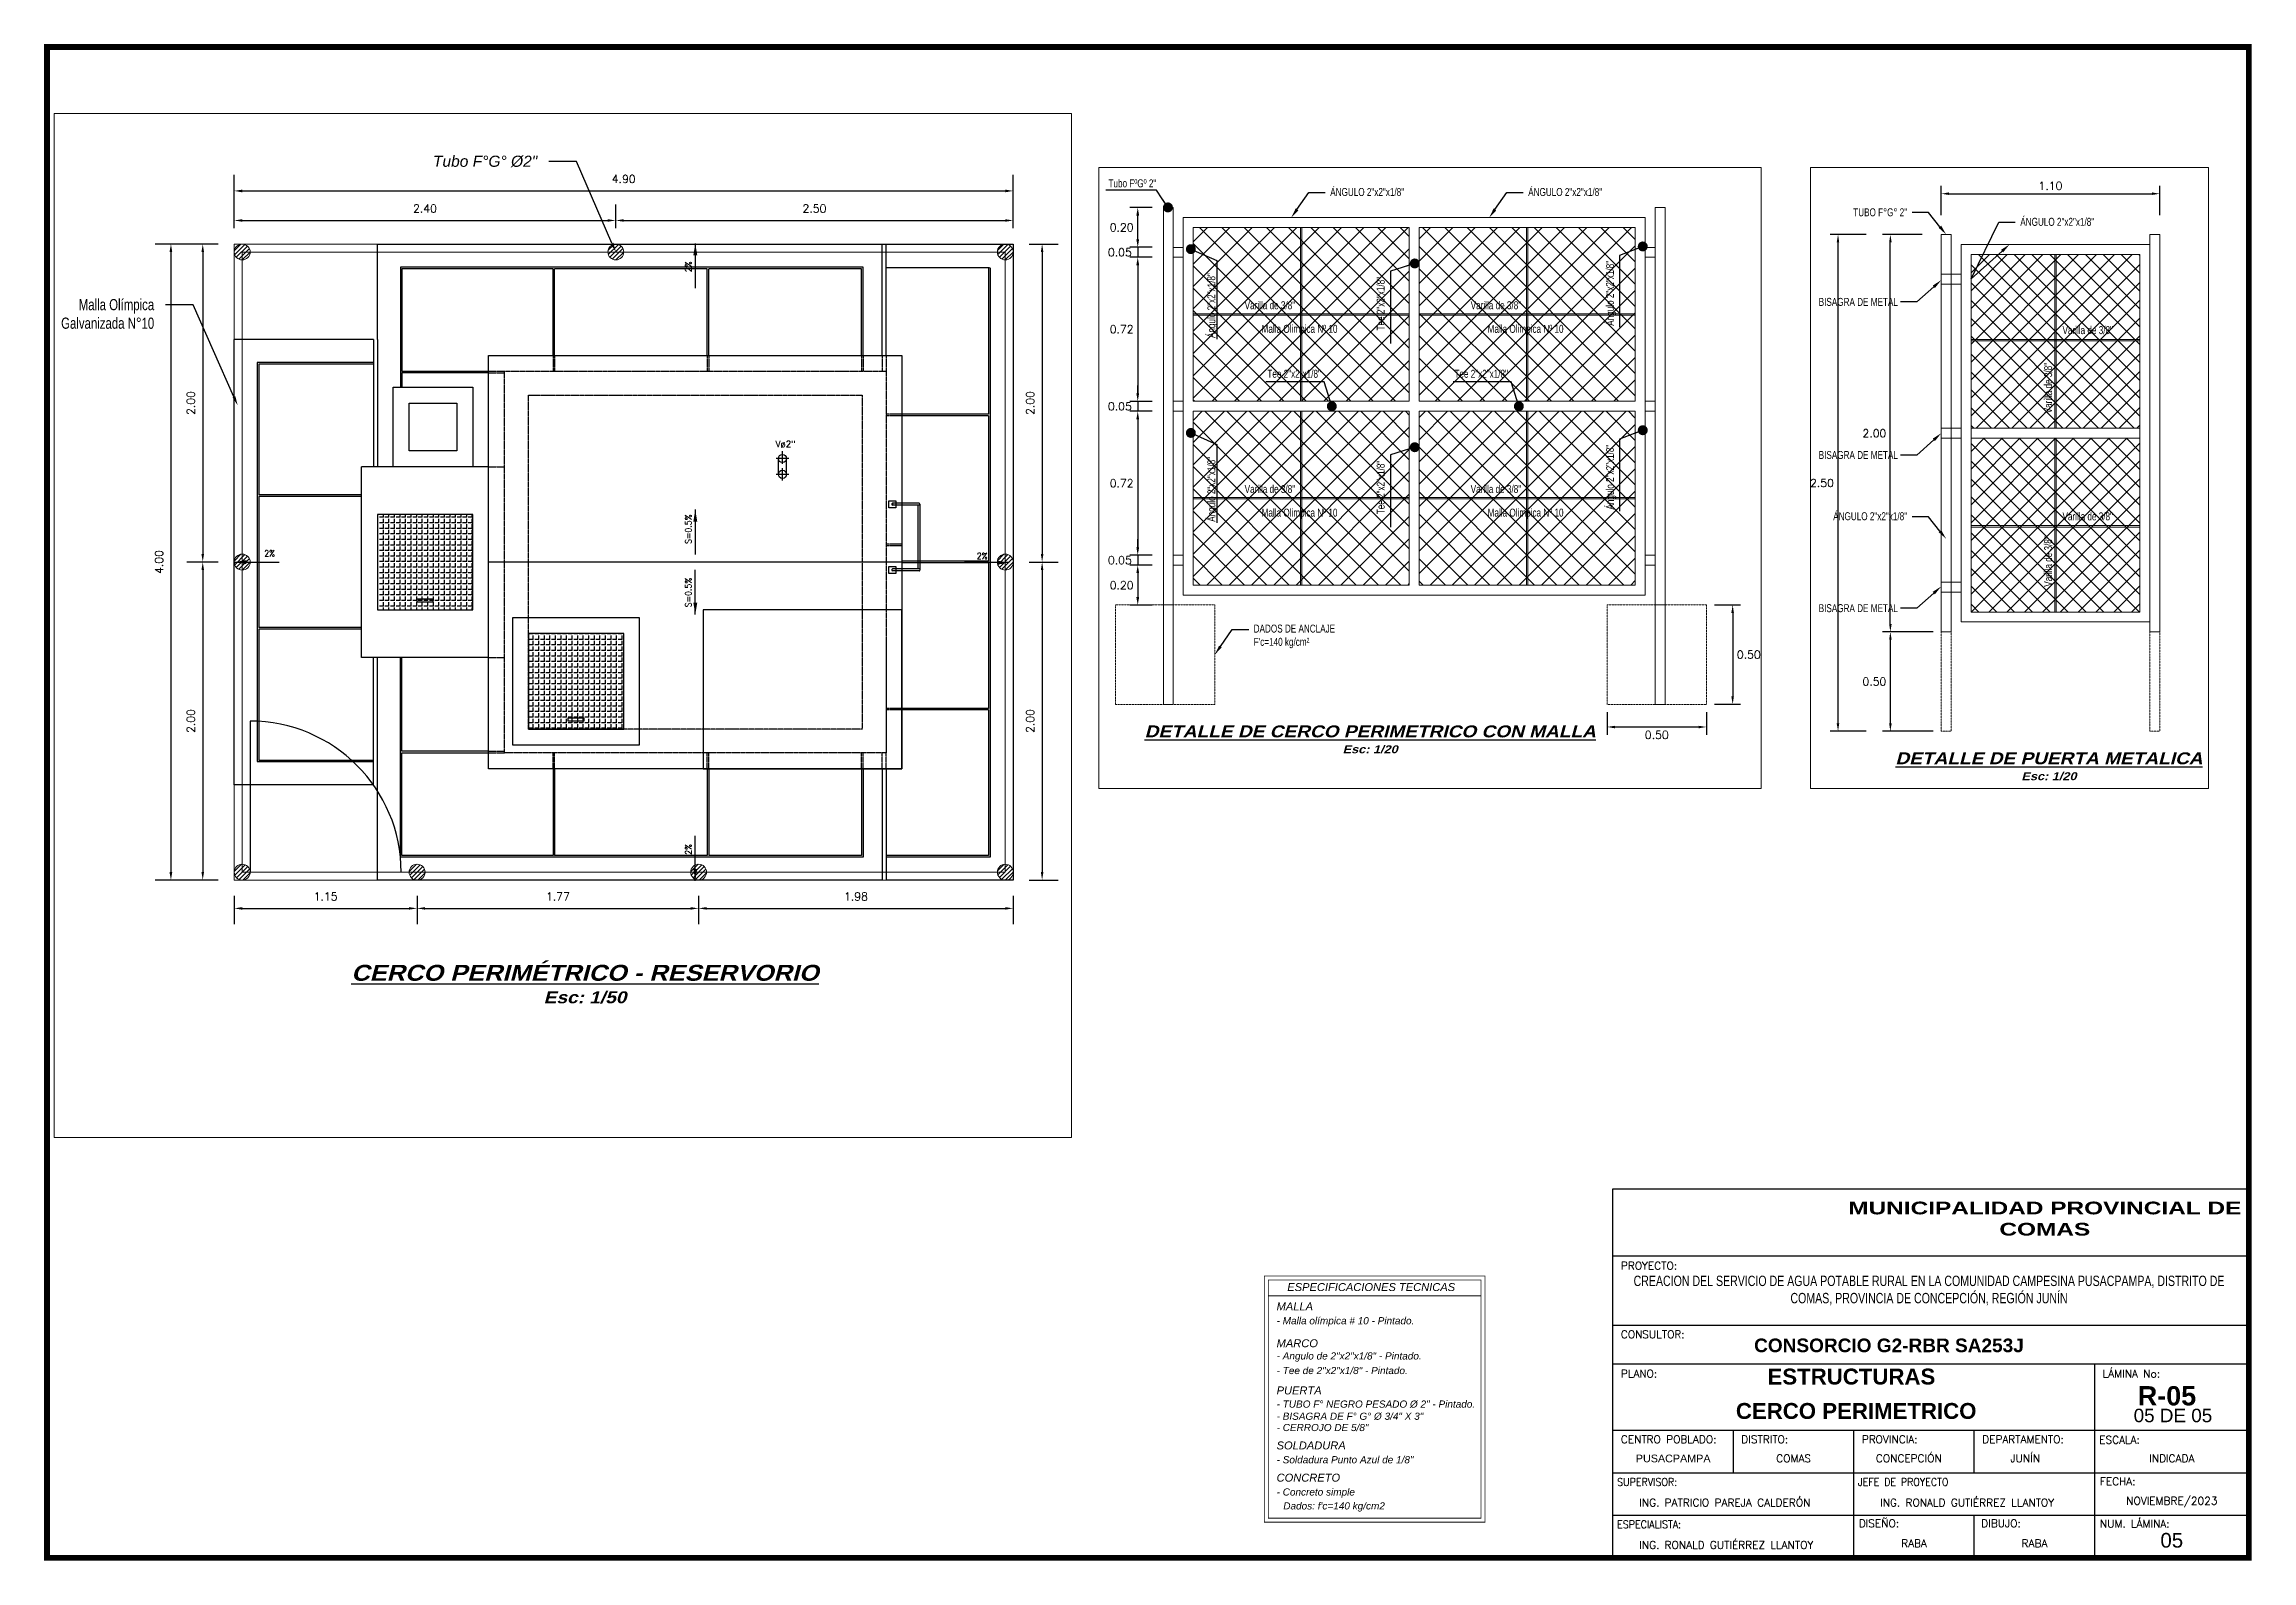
# Paper-space layout 'R-05' of a CAD drawing. Header units: metres. Extents: x 12 to 568, y 15 to 397.
# The model-space entities are those that its viewports show. They can reach past a viewport. Long polylines and large blocks are cut down to what shows.
import ezdxf
from ezdxf import colors
from ezdxf.entities.mleader import LeaderData, LeaderLine
from ezdxf.enums import TextEntityAlignment as Align
from ezdxf.math import Vec2, Vec3

# ---------------------------------------------------------------- set-up
doc = ezdxf.new("R2010")
doc.units = ezdxf.units.M
for name, pattern in [('CONTINUA', [0]), ('HIDDEN', [9.525, 6.35, -3.175]), ('HIDDEN2', [0.1875, 0.125, -0.0625])]:
    doc.linetypes.add(name, pattern=pattern)
for name, color, linetype, lineweight in [('0.10', 6, 'Continuous', 9), ('A-Door', 31, 'Continuous', 25), ('Acotado', 7, 'Continuous', 13), ('Auxiliares', 51, 'Continuous', 5), ('Cerco Malla', 252, 'Continuous', 15), ('Cotas', 9, 'Continuous', 13), ('Leyenda-Cuadros', 7, 'Continuous', 9), ('MALLA', 253, 'Continuous', 15), ('ME', 250, 'Continuous', 25), ('Muros', 7, 'Continuous', 18), ('Sombreados', 252, 'Continuous', 5), ('Textos', 7, 'Continuous', 18), ('Textos-Notas', 7, 'Continuous', 18), ('Textos-Titulos', 240, 'Continuous', 25)]:
    doc.layers.add(name, color=color, linetype=linetype, lineweight=lineweight)
for name, color, linetype in [('A-MURO', 6, 'Continuous'), ('A-NIVELES', 7, 'Continuous'), ('ACHURADOS', 254, 'Continuous'), ('G-textos-notas', 7, 'Continuous'), ('LEYENDA', 7, 'Continuous'), ('S-TUBERIAS-NUEVAS', 3, 'Continuous')]:
    doc.layers.add(name, color=color, linetype=linetype)
doc.layers.add('Layout', color=64, linetype='Continuous', lineweight=9, plot=False)
doc.styles.add('01COTAS', font='romans.shx')
doc.styles.add('1000-NOTAS', font='romans.shx', dxfattribs={"height": 2})
doc.styles.add('1000-TITULO', font='arialbd.ttf', dxfattribs={"height": 4})
doc.styles.add('ARIAL', font='arial.ttf', dxfattribs={"height": 1})
doc.styles.add('Cota 75', font='arial.ttf')
doc.styles.add('ebcerqui2', font='GARAIT.TTF', dxfattribs={"height": 0.05})
doc.styles.get("Standard").update_dxf_attribs({"font": 'arial.ttf'})
doc.styles.add('Texto-06', font='romans.shx', dxfattribs={"width": 1.2, "oblique": 10, "height": 0.3})
doc.styles.add('TOÑO 01', font='ariali.ttf')
doc.dimstyles.new('ACOTADO', dxfattribs={"dimtxt": 0.08, "dimasz": 0.005, "dimexe": 0.1, "dimexo": 0.15, "dimgap": 0.05, "dimtad": 1, "dimtih": 1, "dimtoh": 1, "dimzin": 4, "dimdsep": 46, "dimtxsty": 'ARIAL', "dimblk": 'ARCHTICK', "dimcen": 0.04, "dimdle": 0.03, "dimclrd": 1, "dimclre": 1, "dimclrt": 3, "dimadec": 0, "dimazin": 0, "dimtfac": 1, "dimtofl": 0, "dimtmove": 1, "dimatfit": 3, "dimldrblk": 'DOT', "dimfxl": 0.1, "dimtolj": 1, "dimtzin": 0, "dimarcsym": 0})
doc.dimstyles.new('DIM-20-CORTE', dxfattribs={"dimscale": 0.02, "dimtxt": 2, "dimasz": 2, "dimexe": 2, "dimexo": 2, "dimgap": 1, "dimtad": 2, "dimtih": 1, "dimtoh": 1, "dimzin": 1, "dimdsep": 46, "dimtxsty": '01COTAS', "dimcen": 25, "dimclrd": 9, "dimclre": 9, "dimclrt": 7, "dimadec": 0, "dimazin": 0, "dimtfac": 1, "dimtmove": 2, "dimatfit": 3, "dimfxl": 1, "dimtolj": 1, "dimtzin": 0, "dimarcsym": 0})
doc.dimstyles.new('DIM-50-PLANTA', dxfattribs={"dimscale": 0.05, "dimtxt": 2, "dimasz": 2, "dimexe": 2, "dimexo": 2, "dimgap": 1, "dimtad": 1, "dimdec": 0, "dimlfac": 1000, "dimtxsty": '01COTAS', "dimcen": 25, "dimclrd": 9, "dimclre": 9, "dimclrt": 7, "dimadec": 0, "dimazin": 0, "dimtfac": 1, "dimtdec": 0, "dimtmove": 2, "dimatfit": 3, "dimfxl": 1, "dimtolj": 1, "dimtzin": 0, "dimarcsym": 0})
doc.dimstyles.new('DIM-50A-PLANTA', dxfattribs={"dimscale": 0.05, "dimtxt": 2, "dimasz": 2, "dimexe": 2, "dimexo": 2, "dimgap": 1, "dimtad": 1, "dimzin": 1, "dimdsep": 46, "dimtxsty": '01COTAS', "dimcen": 25, "dimclrd": 251, "dimclre": 20, "dimclrt": 7, "dimazin": 0, "dimtfac": 1, "dimtmove": 2, "dimatfit": 3, "dimfxl": 1, "dimtolj": 1, "dimtzin": 0, "dimarcsym": 0})
pattern_1 = [(90, (2355.72226, 768.712883), (-0.034925, 2e-18), [0.0254, -0.009525]), (180, (2355.72226, 768.712883), (-4e-18, -0.034925), [0.0254, -0.009525])]

psp = doc.layouts.new('R-05')

# ---------------------------------------------------------------- texts
at = {"color": 2, "style": '1000-NOTAS'}
for s, height, p in [('PROYECTO:', 1.939, (408.9, 88.68)), ('CONSULTOR:', 1.939, (408.9, 71.42)), ('PLANO:', 1.939, (408.9, 61.53)), ('ESCALA:', 1.939, (529.26, 44.89)), ('FECHA:', 1.939, (529.43, 34.44)), ('DISEÑO:', 1.939, (468.75, 23.87)), ('DIBUJO:', 1.939, (499.56, 23.86)), ('NUM. LÁMINA:', 1.9394, (529.43, 23.78))]:
    psp.add_text(s, height=height, dxfattribs=at).set_placement(p)
at = {"color": 7, "style": '1000-TITULO'}
psp.add_text('CONSORCIO G2-RBR SA253J', height=3.4286, dxfattribs=at).set_placement((442.43, 71.34), align=Align.TOP_LEFT)
at = {"color": 4, "style": '1000-TITULO'}
for s, height, p in [('ESTRUCTURAS', 4, (445.8, 63.78)), ('R-05', 4.848, (538.97, 59.37)), ('CERCO PERIMETRICO', 4, (437.84, 55.13))]:
    psp.add_text(s, height=height, dxfattribs=at).set_placement(p, align=Align.TOP_LEFT)
at = {"color": 3, "style": '1000-NOTAS'}
for s, height, p in [('LÁMINA No:', 1.939, (530.12, 61.53)), ('CENTRO POBLADO:', 1.9394, (408.91, 45.02)), ('DISTRITO:', 1.939, (439.21, 45.02)), ('PROVINCIA:', 1.939, (469.52, 45.02)), ('DEPARTAMENTO:', 1.9394, (499.82, 45.02)), ('CONCEPCIÓN', 1.939, (473.09, 40.24)), ('JUNÍN', 1.939, (506.9, 40.25))]:
    psp.add_text(s, height=height, dxfattribs=at).set_placement(p)
at = {"color": 3, "style": 'ARIAL'}
psp.add_text('05 DE 05', height=3.394, dxfattribs=at).set_placement((537.93, 53.69), align=Align.TOP_LEFT)
at = {"color": 2, "style": '1000-NOTAS', "width": 0.9}
for s, p in [('SUPERVISOR:', (407.96, 34.29)), ('JEFE DE PROYECTO', (468.57, 34.29)), ('ESPECIALISTA:', (407.96, 23.62))]:
    psp.add_text(s, height=1.9394, dxfattribs=at).set_placement(p)
at = {"style": '1000-NOTAS'}
for s, p in [('ING. PATRICIO PAREJA CALDERÓN', (413.52, 29.11)), ('ING. RONALD GUTIÉRREZ LLANTOY', (474.13, 29.11)), ('ING. RONALD GUTIÉRREZ LLANTOY', (413.52, 18.45))]:
    psp.add_text(s, height=1.9394, dxfattribs=at).set_placement(p)
at = {"color": 3, "lineweight": 30, "flags": 104}
psp.add_attdef('PUSACPAMPA', text='COORDGEN', height=1.939, dxfattribs=at).set_placement((422.07, 41.18), align=Align.MIDDLE_CENTER)
at = {"color": 3, "style": '1000-NOTAS'}
psp.add_attdef('COMAS', text='DISTRITO', height=1.939, dxfattribs=at).set_placement((452.37, 41.18), align=Align.MIDDLE_CENTER)
at = {"style": '1000-NOTAS'}
for tag, text, p in [('INDICADA', 'ESCALA', (547.52, 41.18)), ('NOVIEMBRE/2023', 'FECHA', (547.52, 30.52)), ('RABA', 'DISEÑO', (482.67, 19.85)), ('RABA', 'DIBUJO', (512.98, 19.85))]:
    psp.add_attdef(tag, text=text, height=1.939, dxfattribs=at).set_placement(p, align=Align.MIDDLE_CENTER)
at = {"color": 3, "style": 'ARIAL'}
psp.add_attdef('05', text='NUMPLANO', height=3.685, dxfattribs=at).set_placement((547.52, 18.76), align=Align.CENTER)
at = {"layer": 'Textos', "color": 7, "linetype": 'CONTINUA', "lineweight": 13, "insert": (515.57, 101.49), "char_height": 3.2, "width": 124.2584, "attachment_point": 5, "style": 'Texto-06'}
psp.add_mtext('{\\fArial Black|b0|i0|c0|p34;\\Q0;\\W1.2;MUNICIPALIDAD PROVINCIAL DE \\PCOMAS}', dxfattribs=at)
at = {"layer": 'Textos', "color": 18, "true_color": 0x000000, "insert": (408.47, 87.15), "char_height": 2.6, "attachment_point": 1}
psp.add_mtext_dynamic_manual_height_columns('\\pxqc;{\\fSwis721 LtCn BT|b0|i0|c0|p34;\\C256;CREACION DEL SERVICIO DE AGUA POTABLE RURAL EN LA COMUNIDAD CAMPESINA PUSACPAMPA, DISTRITO DE COMAS, PROVINCIA DE CONCEPCIÓN, REGIÓN JUNÍN}', width=155.9323, gutter_width=12.5, heights=[0], dxfattribs=at)
at = {"layer": 'Textos-Notas', "color": 6, "style": 'TOÑO 01'}
psp.add_text('ESPECIFICACIONES TECNICAS', height=2, dxfattribs=at).set_placement((324.97, 83.29))
at = {"layer": 'Textos-Notas', "style": 'TOÑO 01'}
for s, height, p in [('MALLA', 2, (322.28, 78.42)), ('- Malla olímpica # 10 - Pintado.', 1.8, (322.28, 74.92)), ('MARCO', 2, (322.28, 69.15)), ('- Angulo de 2"x2"x1/8" - Pintado.', 1.8, (322.28, 66.07)), ('- Tee de 2"x2"x1/8" - Pintado.', 1.8, (322.28, 62.4)), ('PUERTA', 2, (322.28, 57.29)), ('- TUBO F° NEGRO PESADO %%C 2" - Pintado.', 1.8, (322.28, 53.96)), ('- BISAGRA DE F° G° %%C 3/4" X 3"', 1.8, (322.28, 50.9)), ('SOLDADURA', 2, (322.28, 43.45)), ('- CERROJO DE 5/8"', 1.8, (322.28, 48.06)), ('- Soldadura Punto Azul de 1/8"', 1.8, (322.28, 39.96)), ('- Concreto simple', 1.8, (322.28, 31.85)), ('CONCRETO', 2, (322.28, 35.35)), ("Dados: f'c=140 kg/cm2", 1.8, (323.96, 28.35))]:
    psp.add_text(s, height=height, dxfattribs=at).set_placement(p)

msp = doc.modelspace()

# ---------------------------------------------------------------- texts
at = {"layer": 'A-NIVELES', "linetype": 'HIDDEN', "lineweight": 13, "ltscale": 0.5, "insert": (2494.4919, 961.1066), "char_height": 0.04, "attachment_point": 1, "style": '01COTAS'}
msp.add_mtext_dynamic_manual_height_columns('\\pxi-3,l5,t1;Vø2"', width=1.193962, gutter_width=10, heights=[0.2627], dxfattribs=at)
at = {"layer": 'G-textos-notas', "color": 7, "style": '01COTAS', "width": 0.9}
for s, p in [('2%%%', (2494.0426, 962.2348)), ('S=0.5%%%', (2494.0426, 960.6431)), ('S=0.5%%%', (2494.0426, 960.2448)), ('2%%%', (2494.0426, 958.5707))]:
    msp.add_text(s, height=0.04, rotation=90, dxfattribs=at).set_placement(p, align=Align.RIGHT)
for p in [(2491.4229, 960.3785), (2495.9048, 960.3617)]:
    msp.add_text('2%%%', height=0.04, dxfattribs=at).set_placement(p, align=Align.RIGHT)
at = {"layer": 'Textos-Notas', "char_height": 0.04, "style": 'ebcerqui2'}
for s, insert, width, attachment_point in [('\\A1;{\\fSwis721 LtCn BT|b0|i0|c0|p34;Tubo FºGº 2\\H1.0001x;"}', (2503.3559, 970.4613), 0.352258, 7), ('\\A1;{\\fSwis721 LtCn BT|b0|i0|c0|p34;Varilla de 3/8"}', (2501.2795, 969.8991), 0.601369, 1), ('\\A1;{\\fSwis721 LtCn BT|b0|i0|c0|p34;Varilla de 3/8"}', (2504.041, 969.8885), 0.601369, 1), ('\\A1;{\\fSwis721 LtCn BT|b0|i0|c0|p34;Varilla de 3/8"}', (2505.1785, 969.8885), 0.601369, 1), ('\\A1;\\pxi1.0863;{\\fSwis721 LtCn BT|b0|i0|c0|p34;Malla Olimpica Nº 10}', (2504.0829, 969.7698), 0.601369, 1), ('\\A1;\\pxi1.0863;{\\fSwis721 LtCn BT|b0|i0|c0|p34;Malla Olimpica Nº 10}', (2505.2204, 969.7698), 0.601369, 1), ('\\A1;\\pxqc;{\\fSwis721 LtCn BT|b0|i0|c0|p34;Tee 2"x2"x1/8"}', (2503.9893, 969.5438), 0.601369, 1), ('\\A1;\\pxqc;{\\fSwis721 LtCn BT|b0|i0|c0|p34;Tee 2"x2"x1/8"}', (2504.9306, 969.5438), 0.601369, 1), ('\\A1;{\\fSwis721 LtCn BT|b0|i0|c0|p34;Varilla de 3/8"}', (2501.2795, 968.9621), 0.601369, 1), ('\\A1;{\\fSwis721 LtCn BT|b0|i0|c0|p34;Varilla de 3/8"}', (2504.041, 968.964), 0.601369, 1), ('\\A1;{\\fSwis721 LtCn BT|b0|i0|c0|p34;Varilla de 3/8"}', (2505.1785, 968.964), 0.601369, 1), ('\\A1;\\pxi1.0863;{\\fSwis721 LtCn BT|b0|i0|c0|p34;Malla Olimpica Nº 10}', (2504.0829, 968.8453), 0.601369, 1), ('\\A1;\\pxi1.0863;{\\fSwis721 LtCn BT|b0|i0|c0|p34;Malla Olimpica Nº 10}', (2505.2204, 968.8453), 0.601369, 1)]:
    msp.add_mtext(s, dxfattribs=dict(at, insert=insert, width=width, attachment_point=attachment_point))
at = {"layer": 'Textos-Notas', "char_height": 0.04, "rotation": 90, "style": 'ebcerqui2'}
for s, insert, width, attachment_point in [('\\A1;{\\fSwis721 LtCn BT|b0|i0|c0|p34;Ángulo 2"x2"x1/8"}', (2503.9055, 969.7037), 0.564492, 7), ('\\A1;\\pxqc;{\\fSwis721 LtCn BT|b0|i0|c0|p34;Tee 2"x2"x1/8"}', (2504.7056, 969.5177), 0.717103, 1), ('\\A1;{\\fSwis721 LtCn BT|b0|i0|c0|p34;Ángulo 2"x2"x1/8"}', (2505.8593, 969.7652), 0.717103, 1), ('\\A1;{\\fSwis721 LtCn BT|b0|i0|c0|p34;Varilla de 3/8"}', (2501.2276, 969.4601), 0.378217, 7), ('\\A1;{\\fSwis721 LtCn BT|b0|i0|c0|p34;Ángulo 2"x2"x1/8"}', (2505.8593, 968.8407), 0.717103, 1), ('\\A1;{\\fSwis721 LtCn BT|b0|i0|c0|p34;Ángulo 2"x2"x1/8"}', (2503.9055, 968.7792), 0.564492, 7), ('\\A1;\\pxqc;{\\fSwis721 LtCn BT|b0|i0|c0|p34;Tee 2"x2"x1/8"}', (2504.7056, 968.5932), 0.717103, 1), ('\\A1;{\\fSwis721 LtCn BT|b0|i0|c0|p34;Varilla de 3/8"}', (2501.2276, 968.588), 0.378217, 7)]:
    msp.add_mtext(s, dxfattribs=dict(at, insert=insert, width=width, attachment_point=attachment_point))
at = {"layer": 'Textos-Titulos', "ltscale": 0.02, "char_height": 0.09, "attachment_point": 1, "style": 'Cota 75'}
for s, insert, width in [('\\pxqc;{\\fArial Black|b1|i1|c0|p34;\\H0.66667x;\\LDETALLE DE PUERTA METALICA\\P\\H0.66668x;\\lEsc: 1/20}', (2499.8712, 967.7548), 2.680587), ('\\pxqc;{\\fArial Black|b1|i1|c0|p34;\\H0.66667x;\\LDETALLE DE CERCO PERIMETRICO CON MALLA\\P\\H0.66668x;\\lEsc: 1/20}', (2503.3326, 967.7547), 2.680587), ('\\pxqc;{\\fArial Black|b1|i1|c0|p34;\\H1.1111x;\\LCERCO PERIMÉTRICO - RESERVORIO\\P\\H0.75x;\\lEsc: 1/50}', (2490.4254, 957.811), 5.894176)]:
    msp.add_mtext(s, dxfattribs=dict(at, insert=insert, width=width))

# ---------------------------------------------------------------- blocks, each defined once
blk = doc.blocks.new('*D115')
at = {"layer": 'Cotas', "color": 9, "lineweight": -2, "transparency": 16777216}
for p, q in [((2500.573, 970.36), (2500.373, 970.36)), ((2500.413, 968.401), (2500.413, 970.32)), ((2500.573, 968.361), (2500.373, 968.361))]:
    blk.add_line(p, q, dxfattribs=at)
at = {"layer": 'Cotas', "color": 9, "transparency": 16777216}
for points in [[(2500.407, 970.32), (2500.42, 970.32), (2500.413, 970.36)], [(2500.407, 968.401), (2500.42, 968.401), (2500.413, 968.361)]]:
    blk.add_solid(points, dxfattribs=at)
at = {"layer": 'Defpoints', "color": 0, "transparency": 16777216}
for p in [(2500.413, 970.36), (2500.613, 970.36), (2500.613, 968.361)]:
    blk.add_point(p, dxfattribs=at)
at = {"layer": 'Cotas', "color": 7, "transparency": 16777216, "insert": (2500.333, 969.36), "char_height": 0.04, "attachment_point": 5, "style": '01COTAS'}
blk.add_mtext('\\A1;2.00', dxfattribs=at)
blk = doc.blocks.new('*D116')
at = {"layer": 'Cotas', "color": 9, "lineweight": -2, "transparency": 16777216}
for p, q in [((2500.669, 970.458), (2500.669, 970.605)), ((2500.709, 970.565), (2501.729, 970.565)), ((2501.769, 970.458), (2501.769, 970.605))]:
    blk.add_line(p, q, dxfattribs=at)
at = {"layer": 'Cotas', "color": 9, "transparency": 16777216}
for points in [[(2500.709, 970.572), (2500.709, 970.559), (2500.669, 970.565)], [(2501.729, 970.572), (2501.729, 970.559), (2501.769, 970.565)]]:
    blk.add_solid(points, dxfattribs=at)
at = {"layer": 'Defpoints', "color": 0, "transparency": 16777216}
for p in [(2501.769, 970.565), (2500.669, 970.418), (2501.769, 970.418)]:
    blk.add_point(p, dxfattribs=at)
at = {"layer": 'Cotas', "color": 7, "transparency": 16777216, "insert": (2501.219, 970.605), "char_height": 0.04, "attachment_point": 5, "style": '01COTAS'}
blk.add_mtext('\\A1;1.10', dxfattribs=at)
blk = doc.blocks.new('*D127')
at = {"layer": 'Cotas', "color": 9, "lineweight": -2, "transparency": 16777216}
for p, q in [((2500.629, 968.361), (2500.373, 968.361)), ((2500.413, 968.321), (2500.413, 967.901)), ((2500.629, 967.861), (2500.373, 967.861))]:
    blk.add_line(p, q, dxfattribs=at)
at = {"layer": 'Cotas', "color": 9, "transparency": 16777216}
for points in [[(2500.407, 968.321), (2500.42, 968.321), (2500.413, 968.361)], [(2500.407, 967.901), (2500.42, 967.901), (2500.413, 967.861)]]:
    blk.add_solid(points, dxfattribs=at)
at = {"layer": 'Defpoints', "color": 0, "transparency": 16777216}
for p in [(2500.669, 968.361), (2500.413, 967.861), (2500.669, 967.861)]:
    blk.add_point(p, dxfattribs=at)
at = {"layer": 'Cotas', "color": 7, "transparency": 16777216, "insert": (2500.333, 968.111), "char_height": 0.04, "attachment_point": 5, "style": '01COTAS'}
blk.add_mtext('\\A1;0.50', dxfattribs=at)
blk = doc.blocks.new('*D117')
at = {"layer": 'Cotas', "color": 9, "lineweight": -2, "transparency": 16777216}
for p, q in [((2500.292, 970.36), (2500.11, 970.36)), ((2500.15, 967.901), (2500.15, 970.32)), ((2500.292, 967.861), (2500.11, 967.861))]:
    blk.add_line(p, q, dxfattribs=at)
at = {"layer": 'Cotas', "color": 9, "transparency": 16777216}
for points in [[(2500.143, 970.32), (2500.156, 970.32), (2500.15, 970.36)], [(2500.143, 967.901), (2500.156, 967.901), (2500.15, 967.861)]]:
    blk.add_solid(points, dxfattribs=at)
at = {"layer": 'Defpoints', "color": 0, "transparency": 16777216}
for p in [(2500.15, 970.36), (2500.332, 970.36), (2500.332, 967.861)]:
    blk.add_point(p, dxfattribs=at)
at = {"layer": 'Cotas', "color": 7, "transparency": 16777216, "insert": (2500.069, 969.11), "char_height": 0.04, "attachment_point": 5, "style": '01COTAS'}
blk.add_mtext('\\A1;2.50', dxfattribs=at)
blk = doc.blocks.new('_ArchTick')
at = {"layer": '0.10', "color": 0, "const_width": 0.15}
blk.add_lwpolyline([(-0.5, -0.5), (0.5, 0.5)], dxfattribs=at)
blk = doc.blocks.new('*D118')
at = {"layer": 'Acotado', "color": 9, "lineweight": -2, "transparency": 16777216}
for p, q in [((2503.575, 970.36), (2503.463, 970.36)), ((2503.503, 970.2), (2503.503, 970.32)), ((2503.575, 970.16), (2503.463, 970.16))]:
    blk.add_line(p, q, dxfattribs=at)
at = {"layer": 'Acotado', "color": 9, "transparency": 16777216}
for points in [[(2503.496, 970.32), (2503.51, 970.32), (2503.503, 970.36)], [(2503.496, 970.2), (2503.51, 970.2), (2503.503, 970.16)]]:
    blk.add_solid(points, dxfattribs=at)
at = {"layer": 'Defpoints', "color": 0, "transparency": 16777216}
for p in [(2503.503, 970.36), (2503.615, 970.36), (2503.615, 970.16)]:
    blk.add_point(p, dxfattribs=at)
at = {"layer": 'Acotado', "color": 7, "transparency": 16777216, "insert": (2503.422, 970.26), "char_height": 0.04, "attachment_point": 5, "style": '01COTAS'}
blk.add_mtext('\\A1;0.20', dxfattribs=at)
blk = doc.blocks.new('*D119')
at = {"layer": 'Acotado', "color": 9, "lineweight": -2, "transparency": 16777216}
for p, q in [((2503.503, 970.2), (2503.503, 970.24)), ((2503.575, 970.16), (2503.463, 970.16)), ((2503.575, 970.11), (2503.463, 970.11)), ((2503.503, 970.16), (2503.503, 970.11)), ((2503.503, 970.07), (2503.503, 970.03))]:
    blk.add_line(p, q, dxfattribs=at)
at = {"layer": 'Acotado', "color": 9, "transparency": 16777216}
for points in [[(2503.496, 970.2), (2503.51, 970.2), (2503.503, 970.16)], [(2503.496, 970.07), (2503.51, 970.07), (2503.503, 970.11)]]:
    blk.add_solid(points, dxfattribs=at)
at = {"layer": 'Defpoints', "color": 0, "transparency": 16777216}
for p in [(2503.503, 970.11), (2503.615, 970.16), (2503.615, 970.11)]:
    blk.add_point(p, dxfattribs=at)
at = {"layer": 'Acotado', "color": 7, "transparency": 16777216, "insert": (2503.413, 970.135), "char_height": 0.04, "attachment_point": 5, "style": '01COTAS'}
blk.add_mtext('\\A1;0.05', dxfattribs=at)
blk = doc.blocks.new('*D120')
at = {"layer": 'Acotado', "color": 9, "lineweight": -2, "transparency": 16777216}
for p, q in [((2503.575, 970.11), (2503.463, 970.11)), ((2503.503, 970.07), (2503.503, 969.425)), ((2503.575, 969.385), (2503.463, 969.385))]:
    blk.add_line(p, q, dxfattribs=at)
at = {"layer": 'Acotado', "color": 9, "transparency": 16777216}
for points in [[(2503.496, 970.07), (2503.51, 970.07), (2503.503, 970.11)], [(2503.496, 969.425), (2503.51, 969.425), (2503.503, 969.385)]]:
    blk.add_solid(points, dxfattribs=at)
at = {"layer": 'Defpoints', "color": 0, "transparency": 16777216}
for p in [(2503.615, 970.11), (2503.503, 969.385), (2503.615, 969.385)]:
    blk.add_point(p, dxfattribs=at)
at = {"layer": 'Acotado', "color": 7, "transparency": 16777216, "insert": (2503.422, 969.748), "char_height": 0.04, "attachment_point": 5, "style": '01COTAS'}
blk.add_mtext('\\A1;0.72', dxfattribs=at)
blk = doc.blocks.new('*D121')
at = {"layer": 'Acotado', "color": 9, "lineweight": -2, "transparency": 16777216}
for p, q in [((2503.503, 969.425), (2503.503, 969.465)), ((2503.575, 969.385), (2503.463, 969.385)), ((2503.575, 969.335), (2503.463, 969.335)), ((2503.503, 969.385), (2503.503, 969.335)), ((2503.503, 969.295), (2503.503, 969.255))]:
    blk.add_line(p, q, dxfattribs=at)
at = {"layer": 'Acotado', "color": 9, "transparency": 16777216}
for points in [[(2503.496, 969.425), (2503.51, 969.425), (2503.503, 969.385)], [(2503.496, 969.295), (2503.51, 969.295), (2503.503, 969.335)]]:
    blk.add_solid(points, dxfattribs=at)
at = {"layer": 'Defpoints', "color": 0, "transparency": 16777216}
for p in [(2503.503, 969.335), (2503.615, 969.385), (2503.615, 969.335)]:
    blk.add_point(p, dxfattribs=at)
at = {"layer": 'Acotado', "color": 7, "transparency": 16777216, "insert": (2503.413, 969.36), "char_height": 0.04, "attachment_point": 5, "style": '01COTAS'}
blk.add_mtext('\\A1;0.05', dxfattribs=at)
blk = doc.blocks.new('*D122')
at = {"layer": 'Acotado', "color": 9, "lineweight": -2, "transparency": 16777216}
for p, q in [((2503.575, 969.335), (2503.463, 969.335)), ((2503.503, 969.295), (2503.503, 968.651)), ((2503.575, 968.611), (2503.463, 968.611))]:
    blk.add_line(p, q, dxfattribs=at)
at = {"layer": 'Acotado', "color": 9, "transparency": 16777216}
for points in [[(2503.496, 969.295), (2503.51, 969.295), (2503.503, 969.335)], [(2503.496, 968.651), (2503.51, 968.651), (2503.503, 968.611)]]:
    blk.add_solid(points, dxfattribs=at)
at = {"layer": 'Defpoints', "color": 0, "transparency": 16777216}
for p in [(2503.615, 969.335), (2503.503, 968.611), (2503.615, 968.611)]:
    blk.add_point(p, dxfattribs=at)
at = {"layer": 'Acotado', "color": 7, "transparency": 16777216, "insert": (2503.422, 968.973), "char_height": 0.04, "attachment_point": 5, "style": '01COTAS'}
blk.add_mtext('\\A1;0.72', dxfattribs=at)
blk = doc.blocks.new('*D123')
at = {"layer": 'Acotado', "color": 9, "lineweight": -2, "transparency": 16777216}
for p, q in [((2503.503, 968.651), (2503.503, 968.691)), ((2503.575, 968.611), (2503.463, 968.611)), ((2503.575, 968.561), (2503.463, 968.561)), ((2503.503, 968.611), (2503.503, 968.561)), ((2503.503, 968.521), (2503.503, 968.481))]:
    blk.add_line(p, q, dxfattribs=at)
at = {"layer": 'Acotado', "color": 9, "transparency": 16777216}
for points in [[(2503.496, 968.651), (2503.51, 968.651), (2503.503, 968.611)], [(2503.496, 968.521), (2503.51, 968.521), (2503.503, 968.561)]]:
    blk.add_solid(points, dxfattribs=at)
at = {"layer": 'Defpoints', "color": 0, "transparency": 16777216}
for p in [(2503.503, 968.561), (2503.615, 968.611), (2503.615, 968.561)]:
    blk.add_point(p, dxfattribs=at)
at = {"layer": 'Acotado', "color": 7, "transparency": 16777216, "insert": (2503.413, 968.586), "char_height": 0.04, "attachment_point": 5, "style": '01COTAS'}
blk.add_mtext('\\A1;0.05', dxfattribs=at)
blk = doc.blocks.new('*D124')
at = {"layer": 'Acotado', "color": 9, "lineweight": -2, "transparency": 16777216}
for p, q in [((2503.575, 968.561), (2503.463, 968.561)), ((2503.503, 968.521), (2503.503, 968.4)), ((2503.575, 968.36), (2503.463, 968.36))]:
    blk.add_line(p, q, dxfattribs=at)
at = {"layer": 'Acotado', "color": 9, "transparency": 16777216}
for points in [[(2503.496, 968.521), (2503.51, 968.521), (2503.503, 968.561)], [(2503.496, 968.4), (2503.51, 968.4), (2503.503, 968.36)]]:
    blk.add_solid(points, dxfattribs=at)
at = {"layer": 'Defpoints', "color": 0, "transparency": 16777216}
for p in [(2503.615, 968.561), (2503.503, 968.36), (2503.615, 968.36)]:
    blk.add_point(p, dxfattribs=at)
at = {"layer": 'Acotado', "color": 7, "transparency": 16777216, "insert": (2503.422, 968.46), "char_height": 0.04, "attachment_point": 5, "style": '01COTAS'}
blk.add_mtext('\\A1;0.20', dxfattribs=at)
blk = doc.blocks.new('*D128')
at = {"layer": 'Acotado', "color": 9, "lineweight": -2, "transparency": 16777216}
for p, q in [((2506.405, 968.361), (2506.537, 968.361)), ((2506.497, 968.321), (2506.497, 967.901)), ((2506.405, 967.861), (2506.537, 967.861))]:
    blk.add_line(p, q, dxfattribs=at)
at = {"layer": 'Acotado', "color": 9, "transparency": 16777216}
for points in [[(2506.49, 968.321), (2506.503, 968.321), (2506.497, 968.361)], [(2506.49, 967.901), (2506.503, 967.901), (2506.497, 967.861)]]:
    blk.add_solid(points, dxfattribs=at)
at = {"layer": 'Defpoints', "color": 0, "transparency": 16777216}
for p in [(2506.365, 968.361), (2506.365, 967.861), (2506.497, 967.861)]:
    blk.add_point(p, dxfattribs=at)
at = {"layer": 'Acotado', "color": 7, "transparency": 16777216, "insert": (2506.578, 968.111), "char_height": 0.04, "attachment_point": 5, "style": '01COTAS'}
blk.add_mtext('\\A1;0.50', dxfattribs=at)
blk = doc.blocks.new('*D129')
at = {"layer": 'Acotado', "color": 9, "lineweight": -2, "transparency": 16777216}
for p, q in [((2505.865, 967.821), (2505.865, 967.707)), ((2506.365, 967.821), (2506.365, 967.707)), ((2505.905, 967.747), (2506.325, 967.747))]:
    blk.add_line(p, q, dxfattribs=at)
at = {"layer": 'Acotado', "color": 9, "transparency": 16777216}
for points in [[(2505.905, 967.753), (2505.905, 967.74), (2505.865, 967.747)], [(2506.325, 967.753), (2506.325, 967.74), (2506.365, 967.747)]]:
    blk.add_solid(points, dxfattribs=at)
at = {"layer": 'Defpoints', "color": 0, "transparency": 16777216}
for p in [(2505.865, 967.861), (2506.365, 967.861), (2506.365, 967.747)]:
    blk.add_point(p, dxfattribs=at)
at = {"layer": 'Acotado', "color": 7, "transparency": 16777216, "insert": (2506.115, 967.707), "char_height": 0.04, "attachment_point": 5, "style": '01COTAS'}
blk.add_mtext('\\A1;0.50', dxfattribs=at)
blk = doc.blocks.new('*D593')
at = {"layer": 'Acotado', "color": 20, "lineweight": -2, "transparency": 16777216}
for p, q in [((2491.166, 958.244), (2491.166, 958.066)), ((2492.316, 958.244), (2492.316, 958.066))]:
    blk.add_line(p, q, dxfattribs=at)
at = {"layer": 'Acotado', "color": 251, "lineweight": -2, "transparency": 16777216}
blk.add_line((2491.216, 958.166), (2492.266, 958.166), dxfattribs=at)
at = {"layer": 'Acotado', "color": 251, "transparency": 16777216}
for points in [[(2491.216, 958.174), (2491.216, 958.158), (2491.166, 958.166)], [(2492.266, 958.174), (2492.266, 958.158), (2492.316, 958.166)]]:
    blk.add_solid(points, dxfattribs=at)
at = {"layer": 'Defpoints', "color": 0, "transparency": 16777216}
for p in [(2491.166, 958.344), (2492.316, 958.344), (2492.316, 958.166)]:
    blk.add_point(p, dxfattribs=at)
at = {"layer": 'Acotado', "color": 7, "transparency": 16777216, "insert": (2491.741, 958.241), "char_height": 0.05, "attachment_point": 5, "style": '01COTAS'}
blk.add_mtext('\\A1;1.15', dxfattribs=at)
blk = doc.blocks.new('*D594')
at = {"layer": 'Acotado', "color": 20, "lineweight": -2, "transparency": 16777216}
for p, q in [((2492.316, 958.244), (2492.316, 958.066)), ((2494.087, 958.244), (2494.087, 958.066))]:
    blk.add_line(p, q, dxfattribs=at)
at = {"layer": 'Acotado', "color": 251, "lineweight": -2, "transparency": 16777216}
blk.add_line((2492.366, 958.166), (2494.037, 958.166), dxfattribs=at)
at = {"layer": 'Acotado', "color": 251, "transparency": 16777216}
for points in [[(2492.366, 958.174), (2492.366, 958.158), (2492.316, 958.166)], [(2494.037, 958.174), (2494.037, 958.158), (2494.087, 958.166)]]:
    blk.add_solid(points, dxfattribs=at)
at = {"layer": 'Defpoints', "color": 0, "transparency": 16777216}
for p in [(2492.316, 958.344), (2494.087, 958.344), (2494.087, 958.166)]:
    blk.add_point(p, dxfattribs=at)
at = {"layer": 'Acotado', "color": 7, "transparency": 16777216, "insert": (2493.202, 958.241), "char_height": 0.05, "attachment_point": 5, "style": '01COTAS'}
blk.add_mtext('\\A1;1.77', dxfattribs=at)
blk = doc.blocks.new('*D595')
at = {"layer": 'Acotado', "color": 20, "lineweight": -2, "transparency": 16777216}
for p, q in [((2494.087, 958.244), (2494.087, 958.066)), ((2496.066, 958.244), (2496.066, 958.066))]:
    blk.add_line(p, q, dxfattribs=at)
at = {"layer": 'Acotado', "color": 251, "lineweight": -2, "transparency": 16777216}
blk.add_line((2494.137, 958.166), (2496.016, 958.166), dxfattribs=at)
at = {"layer": 'Acotado', "color": 251, "transparency": 16777216}
for points in [[(2494.137, 958.174), (2494.137, 958.158), (2494.087, 958.166)], [(2496.016, 958.174), (2496.016, 958.158), (2496.066, 958.166)]]:
    blk.add_solid(points, dxfattribs=at)
at = {"layer": 'Defpoints', "color": 0, "transparency": 16777216}
for p in [(2494.087, 958.344), (2496.066, 958.344), (2496.066, 958.166)]:
    blk.add_point(p, dxfattribs=at)
at = {"layer": 'Acotado', "color": 7, "transparency": 16777216, "insert": (2495.077, 958.241), "char_height": 0.05, "attachment_point": 5, "style": '01COTAS'}
blk.add_mtext('\\A1;1.98', dxfattribs=at)
blk = doc.blocks.new('*D596')
at = {"layer": 'Acotado', "color": 20, "lineweight": -2, "transparency": 16777216}
for p, q in [((2491.166, 962.444), (2491.166, 962.592)), ((2493.566, 962.444), (2493.566, 962.592))]:
    blk.add_line(p, q, dxfattribs=at)
at = {"layer": 'Acotado', "color": 251, "lineweight": -2, "transparency": 16777216}
blk.add_line((2491.216, 962.492), (2493.516, 962.492), dxfattribs=at)
at = {"layer": 'Acotado', "color": 251, "transparency": 16777216}
for points in [[(2491.216, 962.5), (2491.216, 962.484), (2491.166, 962.492)], [(2493.516, 962.5), (2493.516, 962.484), (2493.566, 962.492)]]:
    blk.add_solid(points, dxfattribs=at)
at = {"layer": 'Defpoints', "color": 0, "transparency": 16777216}
for p in [(2493.566, 962.492), (2491.166, 962.344), (2493.566, 962.344)]:
    blk.add_point(p, dxfattribs=at)
at = {"layer": 'Acotado', "color": 7, "transparency": 16777216, "insert": (2492.366, 962.567), "char_height": 0.05, "attachment_point": 5, "style": '01COTAS'}
blk.add_mtext('\\A1;2.40', dxfattribs=at)
blk = doc.blocks.new('*D597')
at = {"layer": 'Acotado', "color": 20, "lineweight": -2, "transparency": 16777216}
for p, q in [((2493.566, 962.444), (2493.566, 962.592)), ((2496.066, 962.444), (2496.066, 962.592))]:
    blk.add_line(p, q, dxfattribs=at)
at = {"layer": 'Acotado', "color": 251, "lineweight": -2, "transparency": 16777216}
blk.add_line((2493.616, 962.492), (2496.016, 962.492), dxfattribs=at)
at = {"layer": 'Acotado', "color": 251, "transparency": 16777216}
for points in [[(2493.616, 962.5), (2493.616, 962.484), (2493.566, 962.492)], [(2496.016, 962.5), (2496.016, 962.484), (2496.066, 962.492)]]:
    blk.add_solid(points, dxfattribs=at)
at = {"layer": 'Defpoints', "color": 0, "transparency": 16777216}
for p in [(2496.066, 962.492), (2493.566, 962.344), (2496.066, 962.344)]:
    blk.add_point(p, dxfattribs=at)
at = {"layer": 'Acotado', "color": 7, "transparency": 16777216, "insert": (2494.816, 962.567), "char_height": 0.05, "attachment_point": 5, "style": '01COTAS'}
blk.add_mtext('\\A1;2.50', dxfattribs=at)
blk = doc.blocks.new('*D598')
at = {"layer": 'Acotado', "color": 20, "lineweight": -2, "transparency": 16777216}
for p, q in [((2496.166, 962.344), (2496.348, 962.344)), ((2496.166, 960.344), (2496.348, 960.344))]:
    blk.add_line(p, q, dxfattribs=at)
at = {"layer": 'Acotado', "color": 251, "lineweight": -2, "transparency": 16777216}
blk.add_line((2496.248, 962.294), (2496.248, 960.394), dxfattribs=at)
at = {"layer": 'Acotado', "color": 251, "transparency": 16777216}
for points in [[(2496.24, 962.294), (2496.256, 962.294), (2496.248, 962.344)], [(2496.24, 960.394), (2496.256, 960.394), (2496.248, 960.344)]]:
    blk.add_solid(points, dxfattribs=at)
at = {"layer": 'Defpoints', "color": 0, "transparency": 16777216}
for p in [(2496.066, 962.344), (2496.066, 960.344), (2496.248, 960.344)]:
    blk.add_point(p, dxfattribs=at)
at = {"layer": 'Acotado', "color": 7, "transparency": 16777216, "insert": (2496.173, 961.344), "char_height": 0.05, "attachment_point": 5, "rotation": 90, "style": '01COTAS'}
blk.add_mtext('\\A1;2.00', dxfattribs=at)
blk = doc.blocks.new('*D599')
at = {"layer": 'Acotado', "color": 20, "lineweight": -2, "transparency": 16777216}
for p, q in [((2496.166, 960.344), (2496.348, 960.344)), ((2496.166, 958.344), (2496.348, 958.344))]:
    blk.add_line(p, q, dxfattribs=at)
at = {"layer": 'Acotado', "color": 251, "lineweight": -2, "transparency": 16777216}
blk.add_line((2496.248, 960.294), (2496.248, 958.394), dxfattribs=at)
at = {"layer": 'Acotado', "color": 251, "transparency": 16777216}
for points in [[(2496.24, 960.294), (2496.256, 960.294), (2496.248, 960.344)], [(2496.24, 958.394), (2496.256, 958.394), (2496.248, 958.344)]]:
    blk.add_solid(points, dxfattribs=at)
at = {"layer": 'Defpoints', "color": 0, "transparency": 16777216}
for p in [(2496.066, 960.344), (2496.066, 958.344), (2496.248, 958.344)]:
    blk.add_point(p, dxfattribs=at)
at = {"layer": 'Acotado', "color": 7, "transparency": 16777216, "insert": (2496.173, 959.344), "char_height": 0.05, "attachment_point": 5, "rotation": 90, "style": '01COTAS'}
blk.add_mtext('\\A1;2.00', dxfattribs=at)
blk = doc.blocks.new('*D600')
at = {"layer": 'Acotado', "color": 20, "lineweight": -2, "transparency": 16777216}
for p, q in [((2491.066, 962.344), (2490.868, 962.344)), ((2491.066, 960.344), (2490.868, 960.344))]:
    blk.add_line(p, q, dxfattribs=at)
at = {"layer": 'Acotado', "color": 251, "lineweight": -2, "transparency": 16777216}
blk.add_line((2490.968, 962.294), (2490.968, 960.394), dxfattribs=at)
at = {"layer": 'Acotado', "color": 251, "transparency": 16777216}
for points in [[(2490.96, 962.294), (2490.976, 962.294), (2490.968, 962.344)], [(2490.96, 960.394), (2490.976, 960.394), (2490.968, 960.344)]]:
    blk.add_solid(points, dxfattribs=at)
at = {"layer": 'Defpoints', "color": 0, "transparency": 16777216}
for p in [(2491.166, 962.344), (2490.968, 960.344), (2491.166, 960.344)]:
    blk.add_point(p, dxfattribs=at)
at = {"layer": 'Acotado', "color": 7, "transparency": 16777216, "insert": (2490.893, 961.344), "char_height": 0.05, "attachment_point": 5, "rotation": 90, "style": '01COTAS'}
blk.add_mtext('\\A1;2.00', dxfattribs=at)
blk = doc.blocks.new('*D601')
at = {"layer": 'Acotado', "color": 20, "lineweight": -2, "transparency": 16777216}
for p, q in [((2491.066, 960.344), (2490.868, 960.344)), ((2491.066, 958.344), (2490.868, 958.344))]:
    blk.add_line(p, q, dxfattribs=at)
at = {"layer": 'Acotado', "color": 251, "lineweight": -2, "transparency": 16777216}
blk.add_line((2490.968, 960.294), (2490.968, 958.394), dxfattribs=at)
at = {"layer": 'Acotado', "color": 251, "transparency": 16777216}
for points in [[(2490.96, 960.294), (2490.976, 960.294), (2490.968, 960.344)], [(2490.96, 958.394), (2490.976, 958.394), (2490.968, 958.344)]]:
    blk.add_solid(points, dxfattribs=at)
at = {"layer": 'Defpoints', "color": 0, "transparency": 16777216}
for p in [(2491.166, 960.344), (2490.968, 958.344), (2491.166, 958.344)]:
    blk.add_point(p, dxfattribs=at)
at = {"layer": 'Acotado', "color": 7, "transparency": 16777216, "insert": (2490.893, 959.344), "char_height": 0.05, "attachment_point": 5, "rotation": 90, "style": '01COTAS'}
blk.add_mtext('\\A1;2.00', dxfattribs=at)
blk = doc.blocks.new('*D602')
at = {"layer": 'Acotado', "color": 20, "lineweight": -2, "transparency": 16777216}
for p, q in [((2491.066, 962.344), (2490.668, 962.344)), ((2491.066, 958.344), (2490.668, 958.344))]:
    blk.add_line(p, q, dxfattribs=at)
at = {"layer": 'Acotado', "color": 251, "lineweight": -2, "transparency": 16777216}
blk.add_line((2490.768, 962.294), (2490.768, 958.394), dxfattribs=at)
at = {"layer": 'Acotado', "color": 251, "transparency": 16777216}
for points in [[(2490.759, 962.294), (2490.776, 962.294), (2490.768, 962.344)], [(2490.759, 958.394), (2490.776, 958.394), (2490.768, 958.344)]]:
    blk.add_solid(points, dxfattribs=at)
at = {"layer": 'Defpoints', "color": 0, "transparency": 16777216}
for p in [(2491.166, 962.344), (2490.768, 958.344), (2491.166, 958.344)]:
    blk.add_point(p, dxfattribs=at)
at = {"layer": 'Acotado', "color": 7, "transparency": 16777216, "insert": (2490.693, 960.344), "char_height": 0.05, "attachment_point": 5, "rotation": 90, "style": '01COTAS'}
blk.add_mtext('\\A1;4.00', dxfattribs=at)
blk = doc.blocks.new('*D603')
at = {"layer": 'Acotado', "color": 20, "lineweight": -2, "transparency": 16777216}
for p, q in [((2491.166, 962.444), (2491.166, 962.778)), ((2496.066, 962.444), (2496.066, 962.778))]:
    blk.add_line(p, q, dxfattribs=at)
at = {"layer": 'Acotado', "color": 251, "lineweight": -2, "transparency": 16777216}
blk.add_line((2491.216, 962.678), (2496.016, 962.678), dxfattribs=at)
at = {"layer": 'Acotado', "color": 251, "transparency": 16777216}
for points in [[(2491.216, 962.686), (2491.216, 962.669), (2491.166, 962.678)], [(2496.016, 962.686), (2496.016, 962.669), (2496.066, 962.678)]]:
    blk.add_solid(points, dxfattribs=at)
at = {"layer": 'Defpoints', "color": 0, "transparency": 16777216}
for p in [(2496.066, 962.678), (2491.166, 962.344), (2496.066, 962.344)]:
    blk.add_point(p, dxfattribs=at)
at = {"layer": 'Acotado', "color": 7, "transparency": 16777216, "insert": (2493.616, 962.753), "char_height": 0.05, "attachment_point": 5, "style": '01COTAS'}
blk.add_mtext('\\A1;4.90', dxfattribs=at)

# ---------------------------------------------------------------- dimensions: what is measured, and where the dimension line sits
at = {"layer": 'Acotado'}
for base, p1, p2, picture, middle in [((2503.5031, 970.3598), (2503.6155, 970.1598), (2503.6155, 970.3598), '*D118', (2503.4221, 970.2598)), ((2503.5031, 970.1098), (2503.6155, 970.1598), (2503.6155, 970.1098), '*D119', (2503.4131, 970.1348)), ((2503.5031, 969.3853), (2503.6155, 970.1098), (2503.6155, 969.3853), '*D120', (2503.4221, 969.7476)), ((2503.5031, 969.3353), (2503.6155, 969.3853), (2503.6155, 969.3353), '*D121', (2503.4131, 969.3603)), ((2503.5031, 968.6108), (2503.6155, 969.3353), (2503.6155, 968.6108), '*D122', (2503.4221, 968.9731)), ((2503.5031, 968.5608), (2503.6155, 968.6108), (2503.6155, 968.5608), '*D123', (2503.4131, 968.5858)), ((2503.5031, 968.3598), (2503.6155, 968.5608), (2503.6155, 968.3598), '*D124', (2503.4221, 968.4603)), ((2506.4966, 967.8608), (2506.3655, 968.3608), (2506.3655, 967.8608), '*D128', (2506.5776, 968.1108))]:
    dim = msp.add_linear_dim(base=base, p1=p1, p2=p2, angle=90, dimstyle='DIM-20-CORTE', dxfattribs=at)
    dim.commit()
    dim.dimension.update_dxf_attribs({"geometry": picture, "text_midpoint": middle})
dim = msp.add_linear_dim(base=(2506.3655, 967.7467), p1=(2505.8655, 967.8608), p2=(2506.3655, 967.8608), dimstyle='DIM-20-CORTE', dxfattribs=at)
dim.commit()
dim.dimension.update_dxf_attribs({"geometry": '*D129', "text_midpoint": (2506.1155, 967.7067)})
for p1, p2, distance, picture, middle in [((2491.1663, 962.3437), (2496.0663, 962.3437), 0.3341, '*D603', (2493.6163, 962.7528)), ((2491.1663, 962.3437), (2493.5663, 962.3437), 0.1483, '*D596', (2492.3663, 962.567)), ((2491.1663, 962.3437), (2491.1663, 958.3437), -0.3985, '*D602', (2490.6928, 960.3437)), ((2491.1663, 962.3437), (2491.1663, 960.3437), -0.1982, '*D600', (2490.8931, 961.3437)), ((2496.0663, 962.3437), (2496.0663, 960.3437), 0.1818, '*D598', (2496.1731, 961.3437)), ((2491.1663, 958.3437), (2492.3163, 958.3437), -0.1776, '*D593', (2491.7413, 958.2411))]:
    dim = msp.add_aligned_dim(p1=p1, p2=p2, distance=distance, dimstyle='DIM-50A-PLANTA', override={"dimtxt": 1, "dimasz": 1}, dxfattribs=at)
    dim.commit()
    dim.dimension.update_dxf_attribs({"geometry": picture, "text_midpoint": middle})
for base, p1, p2, angle, picture, middle in [((2496.0663, 962.492), (2493.5663, 962.3437), (2496.0663, 962.3437), 180, '*D597', (2494.8163, 962.567)), ((2490.9681, 958.3437), (2491.1663, 960.3437), (2491.1663, 958.3437), 90, '*D601', (2490.8931, 959.3437)), ((2496.2481, 958.3437), (2496.0663, 960.3437), (2496.0663, 958.3437), 90, '*D599', (2496.1731, 959.3437)), ((2494.0874, 958.1661), (2492.3163, 958.3437), (2494.0874, 958.3437), 180, '*D594', (2493.2019, 958.2411)), ((2496.0663, 958.1661), (2494.0874, 958.3437), (2496.0663, 958.3437), 180, '*D595', (2495.0769, 958.2411))]:
    dim = msp.add_linear_dim(base=base, p1=p1, p2=p2, angle=angle, dimstyle='DIM-50A-PLANTA', override={"dimtxt": 1, "dimasz": 1}, dxfattribs=at)
    dim.commit()
    dim.dimension.update_dxf_attribs({"geometry": picture, "text_midpoint": middle})
at = {"layer": 'Cotas'}
dim = msp.add_linear_dim(base=(2501.769, 970.5652), p1=(2500.669, 970.4181), p2=(2501.769, 970.4181), dimstyle='DIM-20-CORTE', dxfattribs=at)
dim.commit()
dim.dimension.update_dxf_attribs({"geometry": '*D116', "text_midpoint": (2501.219, 970.6052)})
for base, p1, p2, picture, middle in [((2500.1496, 970.3598), (2500.3324, 967.8608), (2500.3324, 970.3598), '*D117', (2500.0687, 969.1103)), ((2500.4135, 970.3598), (2500.6127, 968.3608), (2500.6127, 970.3598), '*D115', (2500.3325, 969.3603)), ((2500.4135, 967.8608), (2500.669, 968.3608), (2500.669, 967.8608), '*D127', (2500.3325, 968.1108))]:
    dim = msp.add_linear_dim(base=base, p1=p1, p2=p2, angle=90, dimstyle='DIM-20-CORTE', dxfattribs=at)
    dim.commit()
    dim.dimension.update_dxf_attribs({"geometry": picture, "text_midpoint": middle})

# ---------------------------------------------------------------- hatches: boundary and pattern name
at = {"layer": 'ACHURADOS'}
h = msp.add_hatch(dxfattribs=at)
h.set_pattern_fill('ANGLE', color=256, scale=0.005, angle=90, style=0)
h.set_pattern_definition(pattern_1)
h.paths.add_polyline_path([(2492.0663, 960.0437), (2492.6663, 960.0437), (2492.6663, 960.6437), (2492.0663, 960.6437)])
h = msp.add_hatch(dxfattribs=at)
h.set_pattern_fill('ANGLE', color=256, scale=0.005, angle=90, style=0)
h.set_pattern_definition(pattern_1)
h.paths.add_polyline_path([(2493.0163, 959.2937), (2493.6163, 959.2937), (2493.6163, 959.8937), (2493.0163, 959.8937)])
at = {"layer": 'Cerco Malla', "lineweight": 18}
h = msp.add_hatch(dxfattribs=at)
h.set_pattern_fill('ANSI31', color=5, scale=0.006)
h.set_pattern_definition([(45, (2491.166298, 962.193685), (-0.0134704, 0.0134704), [])])
edge = h.paths.add_edge_path()
edge.add_arc((2491.2163, 962.2937), 0.05, 0, 360)
h = msp.add_hatch(dxfattribs=at)
h.set_pattern_fill('ANSI31', color=5, scale=0.006)
h.set_pattern_definition([(45, (2493.516298, 962.193685), (-0.0134704, 0.0134704), [])])
edge = h.paths.add_edge_path()
edge.add_arc((2493.5663, 962.2937), 0.05, 0, 360)
h = msp.add_hatch(dxfattribs=at)
h.set_pattern_fill('ANSI31', color=5, scale=0.006)
h.set_pattern_definition([(45, (2495.966298, 962.193685), (-0.0134704, 0.0134704), [])])
edge = h.paths.add_edge_path()
edge.add_arc((2496.0163, 962.2937), 0.05, 0, 360)
h = msp.add_hatch(dxfattribs=at)
h.set_pattern_fill('ANSI31', color=5, scale=0.006)
h.set_pattern_definition([(45, (2491.166298, 960.243685), (-0.0134704, 0.0134704), [])])
edge = h.paths.add_edge_path()
edge.add_arc((2491.2163, 960.3437), 0.05, 0, 360)
h = msp.add_hatch(dxfattribs=at)
h.set_pattern_fill('ANSI31', color=5, scale=0.006)
h.set_pattern_definition([(45, (2495.966298, 960.243685), (-0.0134704, 0.0134704), [])])
edge = h.paths.add_edge_path()
edge.add_arc((2496.0163, 960.3437), 0.05, 0, 360)
h = msp.add_hatch(dxfattribs=at)
h.set_pattern_fill('ANSI31', color=5, scale=0.006)
h.set_pattern_definition([(45, (2491.166298, 958.343685), (-0.0134704, 0.0134704), [])])
edge = h.paths.add_edge_path()
edge.add_arc((2491.2163, 958.3937), 0.05, 0, 360)
h = msp.add_hatch(dxfattribs=at)
h.set_pattern_fill('ANSI31', color=5, scale=0.006)
h.set_pattern_definition([(45, (2492.266298, 958.343685), (-0.0134704, 0.0134704), [])])
edge = h.paths.add_edge_path()
edge.add_arc((2492.3163, 958.3937), 0.05, 0, 360)
h = msp.add_hatch(dxfattribs=at)
h.set_pattern_fill('ANSI31', color=5, scale=0.006)
h.set_pattern_definition([(45, (2494.037414, 958.343685), (-0.0134704, 0.0134704), [])])
edge = h.paths.add_edge_path()
edge.add_arc((2494.0874, 958.3937), 0.05, 0, 360)
h = msp.add_hatch(dxfattribs=at)
h.set_pattern_fill('ANSI31', color=5, scale=0.006)
h.set_pattern_definition([(45, (2495.966298, 958.293685), (-0.0134704, 0.0134704), [])])
edge = h.paths.add_edge_path()
edge.add_arc((2496.0163, 958.3937), 0.05, 0, 360)
at = {"layer": 'Sombreados'}
h = msp.add_hatch(dxfattribs=at)
h.set_pattern_fill('ANSI37', color=256, scale=0.02)
h.set_pattern_definition([(45, (2500.79401, 968.43582), (-0.0449013, 0.0449013), []), (135, (2500.79401, 968.43582), (-0.0449013, -0.0449013), [])])
h.paths.add_polyline_path([(2501.244, 969.3353), (2500.819, 969.3353), (2500.819, 968.4608), (2501.244, 968.4608)])
h.paths.add_polyline_path([(2500.819, 969.3853), (2501.244, 969.3853), (2501.244, 970.2598), (2500.819, 970.2598)])
h.paths.add_polyline_path([(2501.244, 969.3853), (2501.669, 969.3853), (2501.669, 970.2598), (2501.244, 970.2598)])
h.paths.add_polyline_path([(2501.669, 969.3353), (2501.244, 969.3353), (2501.244, 968.4608), (2501.669, 968.4608)])
h = msp.add_hatch(dxfattribs=at)
h.set_pattern_fill('ANSI37', color=256, scale=0.025)
h.set_pattern_definition([(45, (2550.98006, 984.046484), (-0.0561266, 0.0561266), []), (135, (2550.98006, 984.046484), (-0.0561266, -0.0561266), [])])
h.paths.add_polyline_path([(2503.7819, 969.3853), (2504.8694, 969.3853), (2504.8694, 970.2598), (2503.7819, 970.2598)])
h.paths.add_polyline_path([(2503.7819, 969.3353), (2503.7819, 968.4608), (2504.8694, 968.4608), (2504.8694, 969.3353)])
h.paths.add_polyline_path([(2504.9194, 968.4608), (2506.0069, 968.4608), (2506.0069, 969.3353), (2504.9194, 969.3353)])
h.paths.add_polyline_path([(2504.9194, 970.2598), (2504.9194, 969.3853), (2506.0069, 969.3853), (2506.0069, 970.2598)])

# ---------------------------------------------------------------- linework, layer by layer
at = {"color": 8, "linetype": 'HIDDEN', "ltscale": 0.5}
msp.add_line((2495.2663, 959.8437), (2495.2663, 959.1437), dxfattribs=at)
for points in [[(2493.1713, 961.6437), (2493.1713, 961.5437)], [(2493.1813, 961.6437), (2493.1813, 961.5437)], [(2494.1413, 961.6437), (2494.1413, 961.5437)], [(2494.1513, 961.6437), (2494.1513, 961.5437)], [(2495.1113, 961.6437), (2495.1113, 961.5437)], [(2495.1213, 961.6437), (2495.1213, 961.5437)], [(2495.2413, 961.6437), (2495.2413, 961.5437)], [(2495.2663, 961.6437), (2495.2663, 961.5437)], [(2492.7663, 961.5437), (2492.8663, 961.5437)], [(2492.7663, 961.5337), (2492.8663, 961.5337)], [(2495.3663, 961.2737), (2495.2663, 961.2737)], [(2495.3663, 961.2637), (2495.2663, 961.2637)], [(2492.7663, 960.9437), (2492.8663, 960.9437)], [(2495.3663, 960.4557), (2495.2663, 960.4557)], [(2495.3663, 960.4457), (2495.2663, 960.4457)], [(2492.7663, 959.7437), (2492.8663, 959.7437)], [(2495.3663, 959.4237), (2495.2663, 959.4237)], [(2495.3663, 959.4137), (2495.2663, 959.4137)], [(2492.7663, 959.1537), (2492.8663, 959.1537)], [(2492.7663, 959.1437), (2492.8663, 959.1437)], [(2493.1713, 959.0437), (2493.1713, 959.1437)], [(2493.1813, 959.0437), (2493.1813, 959.1437)], [(2494.1413, 959.0437), (2494.1413, 959.1437)], [(2494.1513, 959.0437), (2494.1513, 959.1437)], [(2495.1113, 959.0437), (2495.1113, 959.1437)], [(2495.1213, 959.0437), (2495.1213, 959.1437)], [(2495.2413, 959.0437), (2495.2413, 959.1437)], [(2495.2663, 959.0437), (2495.2663, 959.1437)]]:
    msp.add_lwpolyline(points, dxfattribs=at)
for points in [[(2495.2663, 959.1437), (2492.8663, 959.1437), (2492.8663, 961.5437), (2495.2663, 961.5437)], [(2495.1163, 959.2937), (2493.0163, 959.2937), (2493.0163, 961.3937), (2495.1163, 961.3937)]]:
    msp.add_lwpolyline(points, close=True, dxfattribs=at)
at = {"color": 8}
for points in [[(2494.6146, 960.9616), (2494.6146, 961.041)], [(2494.6543, 960.9951), (2494.5749, 960.9951)], [(2494.6543, 960.8955), (2494.5749, 960.8955)], [(2494.6146, 960.8558), (2494.6146, 960.9352)]]:
    msp.add_lwpolyline(points, dxfattribs=at)
msp.add_lwpolyline([(2495.3063, 960.7137), (2495.3063, 960.7007)])
at = {"layer": 'A-Door', "color": 31, "linetype": 'Continuous', "lineweight": 25}
msp.add_line((2491.2663, 959.3437), (2491.2663, 958.3937), dxfattribs=at)
msp.add_arc((2491.2663, 958.3937), 0.95, 0, 90, dxfattribs=at)
at = {"layer": 'A-MURO', "color": 1, "ltscale": 0.18}
for p, q in [((2492.0663, 961.7437), (2492.0663, 962.3437)), ((2492.0663, 962.3437), (2496.0663, 962.3437)), ((2496.0663, 962.3437), (2496.0663, 958.3437)), ((2495.9113, 962.1937), (2495.9113, 961.2737)), ((2491.1663, 958.9437), (2491.1663, 961.7437)), ((2492.0413, 961.7437), (2491.1663, 961.7437)), ((2495.9113, 961.2637), (2495.9113, 960.3487)), ((2491.9663, 960.7657), (2491.3213, 960.7657)), ((2491.9663, 960.7557), (2491.3213, 960.7557)), ((2495.9113, 960.3387), (2495.9113, 959.4237)), ((2491.9663, 959.9327), (2491.3213, 959.9327)), ((2491.9663, 959.9227), (2491.3213, 959.9227)), ((2495.2413, 958.3437), (2492.0663, 958.3437)), ((2496.0663, 958.3437), (2495.2663, 958.3437))]:
    msp.add_line(p, q, dxfattribs=at)
at = {"layer": 'A-MURO', "color": 2, "ltscale": 0.18}
for p, q in [((2491.9663, 959.7437), (2491.9663, 960.9437)), ((2492.7663, 960.9437), (2491.9663, 960.9437)), ((2492.7663, 959.7437), (2491.9663, 959.7437))]:
    msp.add_line(p, q, dxfattribs=at)
at = {"layer": 'A-MURO', "color": 1, "ltscale": 0.18}
for points in [[(2495.2413, 961.6437), (2495.2413, 962.3437)], [(2495.2663, 961.6437), (2495.2663, 962.3437)], [(2495.1213, 961.6437), (2495.1213, 962.1987), (2492.2113, 962.1987), (2492.2113, 961.4437)], [(2493.1713, 962.1887), (2492.2213, 962.1887), (2492.2213, 961.5437), (2492.7663, 961.5437)], [(2493.1713, 961.6437), (2493.1713, 962.1887)], [(2494.1413, 962.1887), (2493.1813, 962.1887)], [(2493.1813, 961.6437), (2493.1813, 962.1887)], [(2494.1413, 961.6437), (2494.1413, 962.1887)], [(2495.1113, 961.6437), (2495.1113, 962.1887), (2494.1513, 962.1887)], [(2494.1513, 961.6437), (2494.1513, 962.1887)], [(2495.9213, 962.1937), (2495.9213, 958.4887), (2495.2663, 958.4887)], [(2495.9163, 962.1937), (2495.2663, 962.1937)], [(2492.0413, 961.7437), (2492.0413, 960.9437)], [(2492.0663, 961.7437), (2492.0663, 960.9437)], [(2492.0413, 961.5987), (2491.3113, 961.5987), (2491.3113, 959.0887), (2492.0413, 959.0887)], [(2492.0413, 961.5887), (2491.3213, 961.5887), (2491.3213, 960.7657)], [(2492.2213, 961.5337), (2492.2213, 961.4437)], [(2492.7663, 961.5337), (2492.2213, 961.5337)], [(2495.9113, 961.2737), (2495.3663, 961.2737)], [(2495.9113, 961.2637), (2495.3663, 961.2637)], [(2491.3213, 960.7557), (2491.3213, 959.9327)], [(2495.3663, 960.3437), (2492.7663, 960.3437)], [(2495.9113, 960.3487), (2495.3663, 960.3487)], [(2495.9113, 960.3387), (2495.3663, 960.3387)], [(2491.3213, 959.9227), (2491.3213, 959.0987), (2492.0413, 959.0987)], [(2492.0413, 958.9437), (2492.0413, 959.7437)], [(2492.0663, 958.9437), (2492.0663, 959.7437)], [(2495.1213, 959.0437), (2495.1213, 958.4887), (2492.2113, 958.4887), (2492.2113, 959.7437)], [(2492.2213, 959.1537), (2492.2213, 959.7437)], [(2495.9113, 959.4137), (2495.9113, 958.4987), (2495.2663, 958.4987)], [(2495.9113, 959.4237), (2495.3663, 959.4237)], [(2495.9113, 959.4137), (2495.3663, 959.4137)], [(2492.7663, 959.1537), (2492.2213, 959.1537)], [(2493.1713, 958.4987), (2492.2213, 958.4987), (2492.2213, 959.1437), (2492.7663, 959.1437)], [(2493.1713, 959.0437), (2493.1713, 958.4987)], [(2493.1813, 959.0437), (2493.1813, 958.4987)], [(2494.1413, 959.0437), (2494.1413, 958.4987)], [(2495.1113, 959.0437), (2495.1113, 958.4987), (2494.1513, 958.4987)], [(2494.1513, 959.0437), (2494.1513, 958.4987)], [(2495.2413, 959.0437), (2495.2413, 958.3437)], [(2495.2663, 959.0437), (2495.2663, 958.3437)], [(2492.0413, 958.9437), (2491.1663, 958.9437)], [(2492.0663, 958.3437), (2492.0663, 958.9437)], [(2494.1413, 958.4987), (2493.1813, 958.4987)]]:
    msp.add_lwpolyline(points, dxfattribs=at)
at = {"layer": 'A-MURO', "ltscale": 0.18}
msp.add_lwpolyline([(2495.3663, 959.0437), (2492.7663, 959.0437), (2492.7663, 961.6437), (2495.3663, 961.6437)], close=True, dxfattribs=at)
at = {"layer": 'A-MURO', "color": 1, "ltscale": 0.18}
for points in [[(2492.6664, 961.4437), (2492.6664, 960.9437), (2492.1664, 960.9437), (2492.1664, 961.4437)], [(2492.5664, 961.3437), (2492.5664, 961.0437), (2492.2664, 961.0437), (2492.2664, 961.3437)]]:
    msp.add_lwpolyline(points, close=True, dxfattribs=at)
at = {"layer": 'A-MURO', "color": 2, "ltscale": 0.18}
for points in [[(2492.0663, 960.0437), (2492.6663, 960.0437), (2492.6663, 960.6437), (2492.0663, 960.6437)], [(2495.3663, 960.0437), (2494.1163, 960.0437), (2494.1163, 959.0437), (2495.3663, 959.0437)], [(2492.9163, 959.1937), (2493.7163, 959.1937), (2493.7163, 959.9937), (2492.9163, 959.9937)], [(2493.0163, 959.2937), (2493.6163, 959.2937), (2493.6163, 959.8937), (2493.0163, 959.8937)]]:
    msp.add_lwpolyline(points, close=True, dxfattribs=at)
at = {"layer": 'A-MURO', "color": 2, "linetype": 'Continuous', "ltscale": 0.003}
for points in [[(2492.3168, 960.1135), (2492.416, 960.1135), (2492.416, 960.0925), (2492.3168, 960.0925)], [(2493.2668, 959.3635), (2493.366, 959.3635), (2493.366, 959.3426), (2493.2668, 959.3426)]]:
    msp.add_lwpolyline(points, close=True, dxfattribs=at)
at = {"layer": 'Auxiliares', "color": 252, "linetype": 'HIDDEN2', "ltscale": 20}
for points in [[(2503.3905, 968.3608), (2503.8905, 968.3608), (2503.8905, 967.8608), (2503.3905, 967.8608)], [(2505.8655, 968.3608), (2506.3655, 968.3608), (2506.3655, 967.8608), (2505.8655, 967.8608)]]:
    msp.add_lwpolyline(points, close=True, dxfattribs=at)
at = {"layer": 'Cerco Malla', "color": 85, "true_color": 0x58ba48}
for p, q in [((2500.769, 968.4108), (2500.769, 970.3098)), ((2501.719, 970.3098), (2500.769, 970.3098)), ((2504.8694, 970.2598), (2504.8694, 969.3853)), ((2504.9194, 970.2598), (2504.9194, 969.3853)), ((2500.769, 970.1598), (2500.6682, 970.1598)), ((2500.769, 970.1098), (2500.6682, 970.1098)), ((2500.769, 970.1098), (2500.769, 970.1598)), ((2503.6819, 970.1598), (2503.7319, 970.1598)), ((2503.6819, 970.1098), (2503.7319, 970.1098)), ((2506.1069, 970.1598), (2506.0569, 970.1598)), ((2506.1069, 970.1098), (2506.0569, 970.1098)), ((2506.1069, 970.1598), (2506.1061, 970.1598)), ((2506.1069, 970.1098), (2506.1061, 970.1098)), ((2500.769, 969.3853), (2500.6682, 969.3853)), ((2500.769, 969.3353), (2500.6682, 969.3353)), ((2500.769, 969.3353), (2500.769, 969.3853)), ((2500.819, 969.3853), (2501.669, 969.3853)), ((2500.819, 969.3353), (2501.669, 969.3353)), ((2503.7319, 969.3853), (2503.6819, 969.3853)), ((2503.7319, 969.3353), (2503.6819, 969.3353)), ((2504.8694, 969.3853), (2503.7819, 969.3853)), ((2504.8694, 969.3353), (2503.7819, 969.3353)), ((2504.8694, 969.3353), (2504.8694, 968.4608)), ((2506.0069, 969.3853), (2504.9194, 969.3853)), ((2504.9194, 969.3353), (2504.9194, 968.4608)), ((2506.0069, 969.3353), (2504.9194, 969.3353)), ((2506.0569, 969.3853), (2506.1069, 969.3853)), ((2506.0569, 969.3353), (2506.1069, 969.3353)), ((2506.1069, 969.3853), (2506.1061, 969.3853)), ((2506.1069, 969.3353), (2506.1061, 969.3353)), ((2500.769, 968.6108), (2500.6682, 968.6108)), ((2500.769, 968.5608), (2500.6682, 968.5608)), ((2500.769, 968.5608), (2500.769, 968.6108)), ((2503.6819, 968.6108), (2503.7319, 968.6108)), ((2503.6819, 968.5608), (2503.7319, 968.5608)), ((2506.1069, 968.6108), (2506.0569, 968.6108)), ((2506.1069, 968.5608), (2506.0569, 968.5608)), ((2506.1069, 968.6108), (2506.1061, 968.6108)), ((2506.1069, 968.5608), (2506.1061, 968.5608)), ((2501.719, 968.4108), (2500.769, 968.4108))]:
    msp.add_line(p, q, dxfattribs=at)
at = {"layer": 'Cerco Malla', "color": 5, "lineweight": 18}
for points in [[(2500.719, 970.3598), (2500.669, 970.3598), (2500.669, 968.3608), (2500.719, 968.3608)], [(2501.769, 970.3598), (2501.719, 970.3598), (2501.719, 968.3608), (2501.769, 968.3608)], [(2503.6819, 970.3598), (2503.6319, 970.3598), (2503.6319, 968.3608), (2503.6819, 968.3608)], [(2506.1569, 970.3598), (2506.1069, 970.3598), (2506.1069, 968.3608), (2506.1569, 968.3608)]]:
    msp.add_lwpolyline(points, close=True, dxfattribs=at)
at = {"layer": 'Cerco Malla', "color": 85, "true_color": 0x58ba48}
for points in [[(2500.819, 970.2598), (2501.669, 970.2598), (2501.669, 968.4608), (2500.819, 968.4608)], [(2503.7319, 970.3098), (2506.0569, 970.3098), (2506.0569, 968.4108), (2503.7319, 968.4108)], [(2491.1663, 962.3437), (2496.0663, 962.3437), (2496.0663, 958.3437), (2491.1663, 958.3437)], [(2491.2163, 962.2937), (2496.0163, 962.2937), (2496.0163, 958.3937), (2491.2163, 958.3937)]]:
    msp.add_lwpolyline(points, close=True, dxfattribs=at)
for points in [[(2503.7819, 969.3853), (2503.7819, 970.2598), (2504.8694, 970.2598)], [(2504.9194, 970.2598), (2506.0069, 970.2598), (2506.0069, 969.3853)], [(2504.8694, 968.4608), (2503.7819, 968.4608), (2503.7819, 969.3353)], [(2506.0069, 969.3353), (2506.0069, 968.4608), (2504.9194, 968.4608)]]:
    msp.add_lwpolyline(points, dxfattribs=at)
at = {"layer": 'Cerco Malla', "color": 5, "lineweight": 18}
for centre in [(2491.2163, 962.2937), (2493.5663, 962.2937), (2496.0163, 962.2937), (2491.2163, 960.3437), (2496.0163, 960.3437), (2491.2163, 958.3937), (2492.3163, 958.3937), (2494.0874, 958.3937), (2496.0163, 958.3937)]:
    msp.add_circle(centre, 0.05, dxfattribs=at)
at = {"layer": 'MALLA', "color": 31, "lineweight": 9, "true_color": 0xfecc66}
for p, q in [((2501.2405, 969.3853), (2501.2405, 970.2598)), ((2501.2475, 969.3853), (2501.2475, 970.2598)), ((2504.3222, 970.2598), (2504.3222, 969.3853)), ((2504.3292, 970.2598), (2504.3292, 969.3853)), ((2505.4597, 970.2598), (2505.4597, 969.3853)), ((2505.4667, 970.2598), (2505.4667, 969.3853)), ((2500.819, 969.8323), (2501.669, 969.8323)), ((2500.819, 969.8253), (2501.669, 969.8253)), ((2503.7819, 969.8261), (2504.8694, 969.8261)), ((2503.7819, 969.8191), (2504.8694, 969.8191)), ((2504.9194, 969.8261), (2506.0069, 969.8261)), ((2504.9194, 969.8191), (2506.0069, 969.8191)), ((2501.2405, 968.4608), (2501.2405, 969.3353)), ((2501.2475, 968.4608), (2501.2475, 969.3353)), ((2504.3222, 969.3353), (2504.3222, 968.4608)), ((2504.3292, 969.3353), (2504.3292, 968.4608)), ((2505.4597, 969.3353), (2505.4597, 968.4608)), ((2505.4667, 969.3353), (2505.4667, 968.4608)), ((2500.819, 968.8953), (2501.669, 968.8953)), ((2500.819, 968.8883), (2501.669, 968.8883)), ((2503.7819, 968.9016), (2504.8694, 968.9016)), ((2503.7819, 968.8946), (2504.8694, 968.8946)), ((2504.9194, 968.9016), (2506.0069, 968.9016)), ((2504.9194, 968.8946), (2506.0069, 968.8946))]:
    msp.add_line(p, q, dxfattribs=at)
at = {"layer": 'Muros', "linetype": 'HIDDEN2', "lineweight": 18, "ltscale": 20}
for p, q in [((2500.669, 968.3608), (2500.669, 967.8608)), ((2500.719, 967.8608), (2500.719, 968.3608)), ((2501.719, 968.3608), (2501.719, 967.8608)), ((2501.769, 967.8608), (2501.769, 968.3608)), ((2500.669, 967.8608), (2500.719, 967.8608)), ((2501.719, 967.8608), (2501.769, 967.8608))]:
    msp.add_line(p, q, dxfattribs=at)
at = {"layer": 'Muros', "linetype": 'HIDDEN2', "lineweight": 18, "ltscale": 15}
for p, q in [((2503.6319, 968.3608), (2503.6319, 967.8608)), ((2503.6819, 967.8608), (2503.6819, 968.3608)), ((2506.1069, 968.3608), (2506.1069, 967.8608)), ((2506.1569, 967.8608), (2506.1569, 968.3608)), ((2503.6319, 967.8608), (2503.6819, 967.8608)), ((2506.1069, 967.8608), (2506.1569, 967.8608))]:
    msp.add_line(p, q, dxfattribs=at)
at = {"layer": 'S-TUBERIAS-NUEVAS', "color": 2}
for p, q in [((2495.4739, 960.7137), (2495.3063, 960.7137)), ((2495.4793, 960.7007), (2495.3063, 960.7007)), ((2495.4663, 960.7007), (2495.4663, 960.3007)), ((2495.4793, 960.708), (2495.4793, 960.2934)), ((2495.4793, 960.3007), (2495.3063, 960.3007)), ((2495.4739, 960.2877), (2495.3063, 960.2877))]:
    msp.add_line(p, q, dxfattribs=at)
at = {"layer": 'S-TUBERIAS-NUEVAS'}
for points in [[(2494.5891, 960.8955), (2494.5891, 960.9951)], [(2494.64, 960.8955), (2494.64, 960.9951)]]:
    msp.add_lwpolyline(points, dxfattribs=at)
at = {"layer": 'S-TUBERIAS-NUEVAS', "color": 2}
for points in [[(2495.2841, 960.7292), (2495.3281, 960.7292), (2495.3281, 960.6852), (2495.2841, 960.6852)], [(2495.2841, 960.3162), (2495.3281, 960.3162), (2495.3281, 960.2722), (2495.2841, 960.2722)]]:
    msp.add_lwpolyline(points, close=True, dxfattribs=at)
at = {"layer": 'S-TUBERIAS-NUEVAS'}
for centre in [(2494.6146, 960.9951), (2494.6146, 960.8955)]:
    msp.add_circle(centre, 0.0254, dxfattribs=at)
at = {"layer": 'S-TUBERIAS-NUEVAS', "color": 2}
for centre, radius, start, end in [((2495.3101, 960.7072), 0.00751, 119.99382, 240.00618), ((2495.4731, 960.7075), 0.00623, 4.27073, 82.63044), ((2495.3101, 960.2942), 0.00751, 119.99382, 240.00618), ((2495.4731, 960.2939), 0.00623, 277.36956, 355.72927)]:
    msp.add_arc(centre, radius, start, end, dxfattribs=at)

msp.set_redraw_order([(e.dxf.handle, doc.entitydb.next_handle()) for e in msp.query("TEXT MTEXT ATTDEF DIMENSION ARC_DIMENSION")])  # texts and dimensions are drawn at this point

# ---------------------------------------------------------------- leaders
at = {"layer": 'G-textos-notas'}
for points in [[(2494.0663, 962.3478), (2494.0663, 962.0661)], [(2494.0663, 960.6737), (2494.0663, 960.3921)], [(2491.1663, 960.3437), (2491.448, 960.3437)], [(2496.0407, 960.3403), (2495.759, 960.3403)], [(2494.0663, 960.0136), (2494.0663, 960.2953)], [(2494.0663, 958.3396), (2494.0663, 958.6213)]]:
    msp.add_leader(points, dimstyle='DIM-50-PLANTA', override={"dimasz": 1.5, "dimtad": 0, "dimcen": 1.393145}, dxfattribs=at)
at = {"layer": 'Textos-Notas'}
for points in [[(2503.6549, 970.3607), (2503.5977, 970.4477), (2503.3432, 970.4477)], [(2503.7703, 970.1508), (2503.9013, 970.093), (2503.9013, 969.6979)], [(2506.0444, 970.1643), (2505.9279, 970.1187), (2505.9279, 969.7577)], [(2504.8969, 970.0788), (2504.7742, 970.04), (2504.7742, 969.6765)], [(2504.4796, 969.3605), (2504.4408, 969.4832), (2504.1483, 969.4832)], [(2505.4209, 969.3605), (2505.3821, 969.4832), (2505.0896, 969.4832)], [(2503.7703, 969.2263), (2503.9013, 969.1685), (2503.9013, 968.7734)], [(2506.0444, 969.2398), (2505.9279, 969.1942), (2505.9279, 968.8332)], [(2504.8969, 969.1543), (2504.7742, 969.1155), (2504.7742, 968.752)]]:
    msp.add_leader(points, dimstyle='ACOTADO', override={"dimtxt": 0.1, "dimasz": 0.05, "dimclrd": 6}, dxfattribs=at)
ml = msp.add_multileader_mtext('Standard', dxfattribs=at)
ml.set_content('{\\fSwis721 LtCn BT|b0|i0|c0|p34;TUBO F°G° 2"}', color=256)
ml.set_leader_properties(color=6)
ml.build(insert=Vec2(0, 0))
ml.multileader.update_dxf_attribs({"arrow_head_size": 0.05})
ctx = ml.context
ctx.base_point, ctx.char_height, ctx.arrow_head_size, ctx.landing_gap_size, ctx.plane_origin = Vec3(2500.2133, 970.4713), 0.04, 0.05, 0.025, Vec3(2499.731, 971.3079)
ctx.text_align_type = 2
notes = []
notes.append((ctx, [(0, (1, 1, 0), (2500.605, 970.4713), (-1, 0), 0.0826, [(0, [(2500.694, 970.3598)], 0, [])])]))
ctx.mtext.insert, ctx.mtext.width, ctx.mtext.alignment, ctx.mtext.flow_direction = Vec3(2500.4974, 970.4917), 0.426473, 3, 5
at = {"layer": 'Textos-Notas', "color": 170}
ml = msp.add_multileader_mtext('Standard', dxfattribs=at)
ml.set_content('\\A1;{\\fSwis721 LtCn BT|b0|i0|c0|p34;\\C256;ÁNGULO 2"x2"x1/8"}', color=170)
ml.set_leader_properties(color=6)
ml.build(insert=Vec2(0, 0))
ml.multileader.update_dxf_attribs({"arrow_head_size": 0.05})
ctx = ml.context
ctx.base_point, ctx.char_height, ctx.arrow_head_size, ctx.landing_gap_size, ctx.plane_origin = Vec3(2501.042, 970.4213), 0.04, 0.05, 0.025, Vec3(2501.9757, 971.2579)
notes.append((ctx, [(0, (1, 1, 0), (2500.9594, 970.4213), (1, 0), 0.0826, [(1, [(2501.0126, 970.3098), (2500.819, 970.137)], 0, [])])]))
ctx.mtext.insert, ctx.mtext.width, ctx.mtext.flow_direction = Vec3(2501.067, 970.4438), 0.426473, 5
ml = msp.add_multileader_mtext('Standard', dxfattribs=at)
ml.set_content('\\A1;{\\fSwis721 LtCn BT|b0|i0|c0|p34;\\C256;ÁNGULO 2"x2"x1/8"}', color=170)
ml.set_leader_properties(color=6)
ml.build(insert=Vec2(0, 0))
ml.multileader.update_dxf_attribs({"arrow_head_size": 0.05})
ctx = ml.context
ctx.base_point, ctx.char_height, ctx.arrow_head_size, ctx.landing_gap_size, ctx.plane_origin = Vec3(2504.4466, 970.4358), 0.04, 0.05, 0.025, Vec3(2505.4323, 971.4307)
notes.append((ctx, [(0, (1, 1, 0), (2504.364, 970.4358), (1, 0), 0.0826, [(1, [(2504.2757, 970.3098)], 0, [])])]))
ctx.mtext.insert, ctx.mtext.width, ctx.mtext.flow_direction = Vec3(2504.4716, 970.4583), 0.426473, 5
ml = msp.add_multileader_mtext('Standard', dxfattribs=at)
ml.set_content('\\A1;{\\fSwis721 LtCn BT|b0|i0|c0|p34;\\C256;ÁNGULO 2"x2"x1/8"}', color=170)
ml.set_leader_properties(color=6)
ml.build(insert=Vec2(0, 0))
ml.multileader.update_dxf_attribs({"arrow_head_size": 0.05})
ctx = ml.context
ctx.base_point, ctx.char_height, ctx.arrow_head_size, ctx.landing_gap_size, ctx.plane_origin = Vec3(2505.4429, 970.4358), 0.04, 0.05, 0.025, Vec3(2506.4287, 971.4307)
notes.append((ctx, [(0, (1, 1, 0), (2505.3603, 970.4358), (1, 0), 0.0826, [(1, [(2505.272, 970.3098)], 0, [])])]))
ctx.mtext.insert, ctx.mtext.width, ctx.mtext.flow_direction = Vec3(2505.4679, 970.4583), 0.426473, 5
at = {"layer": 'Textos-Notas'}
ml = msp.add_multileader_mtext('Standard', dxfattribs=at)
ml.set_content('{\\fSwis721 LtCn BT|b0|i0|c0|p34;BISAGRA DE METAL}', color=256)
ml.set_leader_properties(color=6)
ml.build(insert=Vec2(0, 0))
ml.multileader.update_dxf_attribs({"arrow_head_size": 0.05})
ctx = ml.context
ctx.base_point, ctx.char_height, ctx.arrow_head_size, ctx.landing_gap_size, ctx.plane_origin = Vec3(2500.0275, 970.0206), 0.04, 0.05, 0.025, Vec3(2499.706, 971.0786)
notes.append((ctx, [(0, (1, 1, 0), (2500.5469, 970.0206), (-1, 0), 0.0826, [(0, [(2500.669, 970.1304)], 0, [])])]))
ctx.mtext.insert, ctx.mtext.width, ctx.mtext.flow_direction = Vec3(2500.0525, 970.041), 0.426473, 5
ml = msp.add_multileader_mtext('Standard', dxfattribs=at)
ml.set_content('{\\fSwis721 LtCn BT|b0|i0|c0|p34;BISAGRA DE METAL}', color=256)
ml.set_leader_properties(color=6)
ml.build(insert=Vec2(0, 0))
ml.multileader.update_dxf_attribs({"arrow_head_size": 0.05})
ctx = ml.context
ctx.base_point, ctx.char_height, ctx.arrow_head_size, ctx.landing_gap_size, ctx.plane_origin = Vec3(2500.0275, 969.2504), 0.04, 0.05, 0.025, Vec3(2499.706, 970.3084)
notes.append((ctx, [(0, (1, 1, 0), (2500.5469, 969.2504), (-1, 0), 0.0826, [(0, [(2500.669, 969.3603)], 0, [])])]))
ctx.mtext.insert, ctx.mtext.width, ctx.mtext.flow_direction = Vec3(2500.0525, 969.2709), 0.426473, 5
ml = msp.add_multileader_mtext('Standard', dxfattribs=at)
ml.set_content('\\A1;{\\fSwis721 LtCn BT|b0|i0|c0|p34;ÁNGULO 2"x2"x1/8"}', color=256)
ml.set_leader_properties(color=6)
ml.build(insert=Vec2(0, 0))
ml.multileader.update_dxf_attribs({"arrow_head_size": 0.05})
ctx = ml.context
ctx.base_point, ctx.char_height, ctx.arrow_head_size, ctx.landing_gap_size, ctx.plane_origin = Vec3(2500.0979, 968.9402), 0.04, 0.05, 0.025, Vec3(2499.731, 969.7768)
ctx.text_align_type = 2
notes.append((ctx, [(0, (1, 1, 0), (2500.605, 968.9402), (-1, 0), 0.0826, [(0, [(2500.694, 968.8287)], 0, [])])]))
ctx.mtext.insert, ctx.mtext.width, ctx.mtext.alignment, ctx.mtext.flow_direction = Vec3(2500.4974, 968.9627), 0.426473, 3, 5
ml = msp.add_multileader_mtext('Standard', dxfattribs=at)
ml.set_content('{\\fSwis721 LtCn BT|b0|i0|c0|p34;BISAGRA DE METAL}', color=256)
ml.set_leader_properties(color=6)
ml.build(insert=Vec2(0, 0))
ml.multileader.update_dxf_attribs({"arrow_head_size": 0.05})
ctx = ml.context
ctx.base_point, ctx.char_height, ctx.arrow_head_size, ctx.landing_gap_size, ctx.plane_origin = Vec3(2500.0275, 968.4798), 0.04, 0.05, 0.025, Vec3(2499.706, 969.5378)
notes.append((ctx, [(0, (1, 1, 0), (2500.5469, 968.4798), (-1, 0), 0.0826, [(0, [(2500.669, 968.5896)], 0, [])])]))
ctx.mtext.insert, ctx.mtext.width, ctx.mtext.flow_direction = Vec3(2500.0525, 968.5002), 0.426473, 5
at = {"layer": 'Textos-Notas', "color": 170}
ml = msp.add_multileader_mtext('Standard', dxfattribs=at)
ml.set_content("\\A1;{\\fSwis721 LtCn BT|b0|i0|c0|p34;\\C256;DADOS DE ANCLAJE\\PF'c=140 kg/cm²}", color=170)
ml.set_leader_properties(color=6)
ml.build(insert=Vec2(0, 0))
ml.multileader.update_dxf_attribs({"arrow_head_size": 0.05})
ctx = ml.context
ctx.base_point, ctx.char_height, ctx.arrow_head_size, ctx.landing_gap_size, ctx.plane_origin = Vec3(2504.0614, 968.2368), 0.04, 0.05, 0.025, Vec3(2505.0471, 969.2317)
notes.append((ctx, [(0, (1, 1, 0), (2503.9788, 968.2368), (1, 0), 0.0826, [(1, [(2503.8905, 968.1108)], 0, [])])]))
ctx.mtext.insert, ctx.mtext.width, ctx.mtext.flow_direction = Vec3(2504.0864, 968.2619), 0.426473, 5
at = {"layer": 'Textos-Notas', "color": 7}
ml = msp.add_multileader_mtext('Standard', dxfattribs=at)
ml.set_content('{\\fArial|b0|i1|c0|p34;Tubo F°G° %%C2"}', color=7)
ml.set_leader_properties()
ml.build(insert=Vec2(0, 0))
ml.multileader.update_dxf_attribs({"arrow_head_size": 0.06})
ctx = ml.context
ctx.base_point, ctx.char_height, ctx.arrow_head_size, ctx.landing_gap_size, ctx.plane_origin = Vec3(2492.3489, 962.8621), 0.07, 0.06, 0.072, Vec3(2493.5712, 964.4788)
ctx.text_align_type = 2
notes.append((ctx, [(0, (1, 1, 0), (2493.318, 962.8621), (-1, 0), 0.1736, [(0, [(2493.5663, 962.2937)], 0, [])])]))
ctx.mtext.insert, ctx.mtext.alignment, ctx.mtext.flow_direction = Vec3(2493.0724, 962.8995), 3, 5
ml = msp.add_multileader_mtext('Standard', dxfattribs=at)
ml.set_content('{\\fSwis721 LtCn BT|b0|i0|c0|p34;Malla Olímpica \\PGalvanizada N°10}', color=7)
ml.set_leader_properties()
ml.build(insert=Vec2(0, 0))
ml.multileader.update_dxf_attribs({"arrow_head_size": 0.06})
ctx = ml.context
ctx.base_point, ctx.char_height, ctx.arrow_head_size, ctx.landing_gap_size, ctx.plane_origin = Vec3(2490.013, 961.9621), 0.07, 0.06, 0.072, Vec3(2491.0996, 962.8453)
ctx.text_align_type = 2
notes.append((ctx, [(0, (1, 1, 0), (2490.9082, 961.9621), (-1, 0), 0.1736, [(0, [(2491.1881, 961.3285)], 0, [])])]))
ctx.mtext.insert, ctx.mtext.alignment, ctx.mtext.flow_direction = Vec3(2490.6626, 961.9978), 3, 5
for ctx, leaders in notes:
    for number, flags, end, landing, length, lines in leaders:
        leader = LeaderData()
        leader.index, (leader.has_last_leader_line, leader.has_dogleg_vector, leader.attachment_direction) = number, flags
        leader.last_leader_point, leader.dogleg_vector, leader.dogleg_length = Vec3(end), Vec3(landing), length
        for number, points, colour, breaks in lines:
            line = LeaderLine()
            line.index, line.vertices, line.color, line.breaks = number, Vec3.list(points), colors.encode_raw_color(colour), breaks
            leader.lines.append(line)
        ctx.leaders.append(leader)

# ---------------------------------------------------------------- linework, layer by layer
for p, q in [((406.91, 48.18), (406.91, 109)), ((565.53, 109), (566.91, 109)), ((566.91, 109), (566.91, 48.18)), ((566.91, 92.03), (406.91, 92.03)), ((566.91, 74.58), (406.91, 74.58)), ((566.91, 64.88), (406.91, 64.88)), ((566.91, 48.18), (406.91, 48.18)), ((406.91, 37.51), (406.91, 48.18)), ((437.22, 37.51), (437.22, 48.18)), ((467.52, 37.51), (467.52, 48.18)), ((497.82, 37.51), (497.82, 48.18)), ((528.13, 16.18), (528.13, 48.18)), ((566.91, 48.18), (566.91, 16.18)), ((566.91, 37.51), (406.91, 37.51)), ((406.91, 16.18), (406.91, 37.51)), ((467.52, 16.18), (467.52, 37.51)), ((566.91, 26.84), (406.91, 26.84)), ((497.82, 16.18), (497.82, 26.84)), ((566.91, 16.18), (406.91, 16.18))]:
    psp.add_line(p, q)
at = {"color": 4}
for p, q in [((528.12, 48.18), (528.12, 64.88)), ((528.13, 48.18), (528.13, 48.37))]:
    psp.add_line(p, q, dxfattribs=at)
at = {"color": 8}
psp.add_line((566.91, 26.84), (455.4, 26.84), dxfattribs=at)
at = {"layer": 'LEYENDA', "lineweight": 18}
psp.add_line((320.18, 82.08), (373.72, 82.08), dxfattribs=at)
at = {"layer": 'LEYENDA', "const_width": 0.195}
psp.add_lwpolyline([(319.18, 87.08), (374.72, 87.08), (374.72, 25.16), (319.18, 25.16)], close=True, dxfattribs=at)
at = {"layer": 'LEYENDA', "lineweight": 18, "const_width": 0.195}
psp.add_lwpolyline([(320.18, 86.08), (373.72, 86.08), (373.72, 26.16), (320.18, 26.16)], close=True, dxfattribs=at)
at = {"layer": 'Leyenda-Cuadros', "linetype": 'ByBlock', "const_width": 1.5}
psp.add_lwpolyline([(12.92, 396.18), (566.91, 396.18), (566.91, 16.18), (12.92, 16.18)], close=True, dxfattribs=at)
at = {"layer": 'ME'}
for p, q in [((406.91, 93), (406.91, 109)), ((406.91, 109), (565.53, 109))]:
    psp.add_line(p, q, dxfattribs=at)

psp.set_redraw_order([(e.dxf.handle, doc.entitydb.next_handle()) for e in psp.query("TEXT MTEXT ATTDEF DIMENSION ARC_DIMENSION")])  # texts and dimensions are drawn at this point

# ---------------------------------------------------------------- viewports
at = {"layer": 'Layout'}
psp.add_viewport(center=(142.66, 250.69), size=(256, 257.554), view_center_point=(2493.2325, 959.9447), view_height=6.43885, dxfattribs=at)
for center, size, view_center_point, view_height, status in [((360.88, 287.8), (166.63, 156.2832), (2504.9738, 968.9994), 3.125663, 4), ((506.71, 287.8), (100.15, 156.283), (2501.0132, 969.135), 3.12566, 3)]:
    psp.add_viewport(center=center, size=size, view_center_point=view_center_point, view_height=view_height, status=status, dxfattribs=at)

doc.saveas('drawing.dxf')
